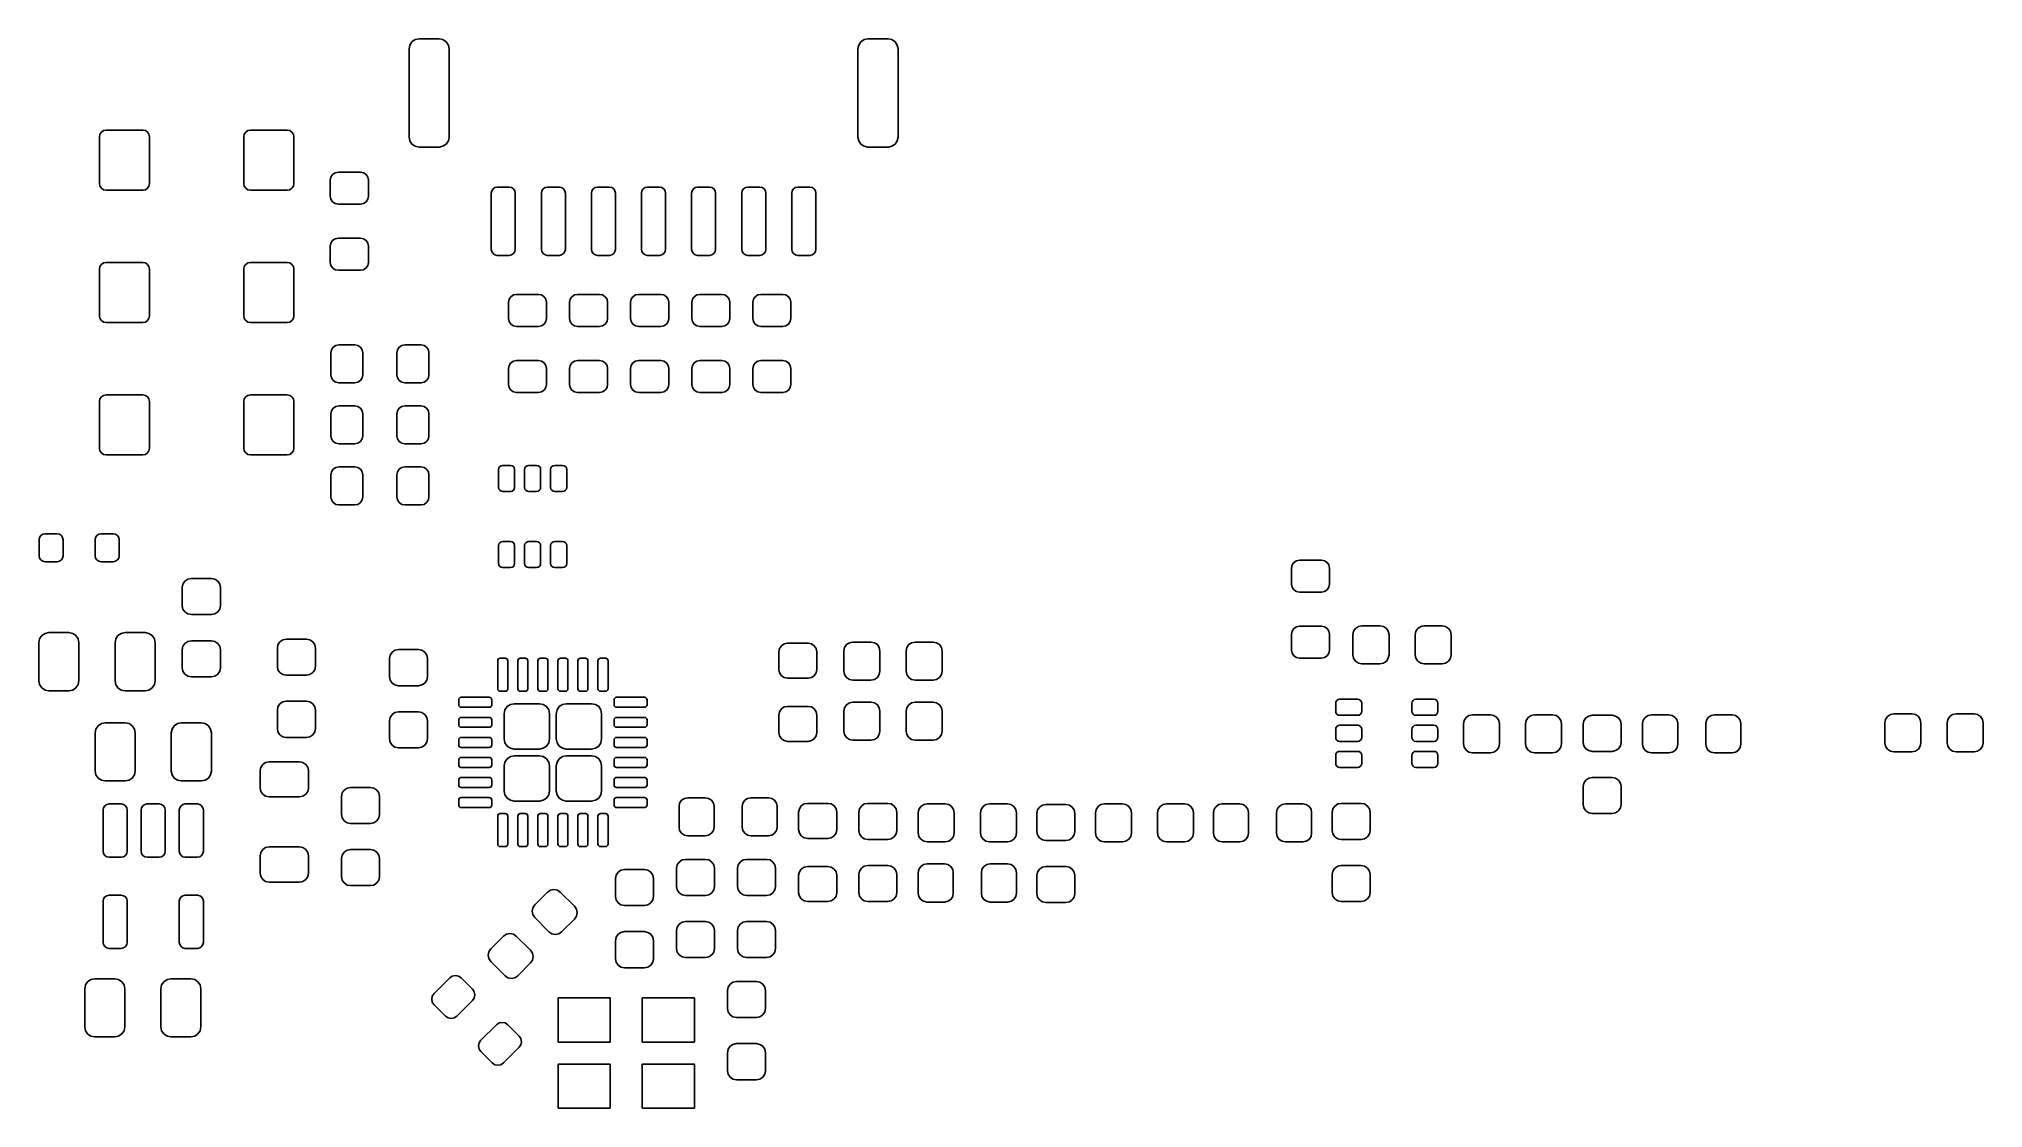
# Model space of a CAD drawing. Extents: x 5.4 to 7.3, y -4.98 to -3.93.
import ezdxf

# ---------------------------------------------------------------- set-up
doc = ezdxf.new("R2010")
doc.units = 0
doc.header["$MEASUREMENT"] = 0
doc.layers.add('BLACK', color=7, linetype='CONTINUOUS')

msp = doc.modelspace()

# ---------------------------------------------------------------- linework, layer by layer
at = {"layer": 'BLACK', "linetype": 'CONTINUOUS'}
for p, q in [((5.7594, -3.9369), (5.7615, -3.9337)), ((5.7615, -3.9337), (5.7647, -3.9316)), ((5.7647, -3.9316), (5.7685, -3.9309)), ((5.7685, -3.9309), (5.7882, -3.9309)), ((5.7882, -3.9309), (5.7919, -3.9316)), ((5.7919, -3.9316), (5.7951, -3.9337)), ((5.7951, -3.9337), (5.7973, -3.9369)), ((6.2003, -3.9369), (6.2025, -3.9337)), ((6.2025, -3.9337), (6.2057, -3.9316)), ((6.2057, -3.9316), (6.2094, -3.9309)), ((6.2094, -3.9309), (6.2291, -3.9309)), ((6.2291, -3.9309), (6.2329, -3.9316)), ((6.2329, -3.9316), (6.2361, -3.9337)), ((6.2361, -3.9337), (6.2382, -3.9369)), ((5.7586, -3.9407), (5.7594, -3.9369)), ((5.7586, -4.0273), (5.7586, -3.9407)), ((5.7973, -3.9369), (5.798, -3.9407)), ((5.798, -3.9407), (5.798, -4.0273)), ((6.1996, -3.9407), (6.2003, -3.9369)), ((6.1996, -4.0273), (6.1996, -3.9407)), ((6.2382, -3.9369), (6.2389, -3.9407)), ((6.2389, -3.9407), (6.2389, -4.0273)), ((5.4545, -4.027), (5.455, -4.0245)), ((5.4545, -4.073), (5.4545, -4.027)), ((5.455, -4.0245), (5.4564, -4.0224)), ((5.4564, -4.0224), (5.4586, -4.021)), ((5.4586, -4.021), (5.4611, -4.0205)), ((5.4611, -4.0205), (5.4972, -4.0205)), ((5.4972, -4.0205), (5.4997, -4.021)), ((5.4997, -4.021), (5.5018, -4.0224)), ((5.5018, -4.0224), (5.5032, -4.0245)), ((5.5032, -4.0245), (5.5037, -4.027)), ((5.5037, -4.027), (5.5037, -4.073)), ((5.5963, -4.027), (5.5968, -4.0245)), ((5.5963, -4.073), (5.5963, -4.027)), ((5.5968, -4.0245), (5.5982, -4.0224)), ((5.5982, -4.0224), (5.6003, -4.021)), ((5.6003, -4.021), (5.6028, -4.0205)), ((5.6028, -4.0205), (5.6389, -4.0205)), ((5.6389, -4.0205), (5.6414, -4.021)), ((5.6414, -4.021), (5.6436, -4.0224)), ((5.6436, -4.0224), (5.645, -4.0245)), ((5.645, -4.0245), (5.6455, -4.027)), ((5.6455, -4.027), (5.6455, -4.073)), ((5.7594, -4.0311), (5.7586, -4.0273)), ((5.798, -4.0273), (5.7973, -4.0311)), ((6.2003, -4.0311), (6.1996, -4.0273)), ((6.2389, -4.0273), (6.2382, -4.0311)), ((5.7615, -4.0343), (5.7594, -4.0311)), ((5.7647, -4.0364), (5.7615, -4.0343)), ((5.7685, -4.0372), (5.7647, -4.0364)), ((5.7882, -4.0372), (5.7685, -4.0372)), ((5.7919, -4.0364), (5.7882, -4.0372)), ((5.7951, -4.0343), (5.7919, -4.0364)), ((5.7973, -4.0311), (5.7951, -4.0343)), ((6.2025, -4.0343), (6.2003, -4.0311)), ((6.2057, -4.0364), (6.2025, -4.0343)), ((6.2094, -4.0372), (6.2057, -4.0364)), ((6.2291, -4.0372), (6.2094, -4.0372)), ((6.2329, -4.0364), (6.2291, -4.0372)), ((6.2361, -4.0343), (6.2329, -4.0364)), ((6.2382, -4.0311), (6.2361, -4.0343)), ((5.6813, -4.0696), (5.6819, -4.0666)), ((5.6819, -4.0666), (5.6836, -4.0641)), ((5.6836, -4.0641), (5.6862, -4.0624)), ((5.6862, -4.0624), (5.6892, -4.0618)), ((5.6892, -4.0618), (5.7108, -4.0618)), ((5.7108, -4.0618), (5.7138, -4.0624)), ((5.7138, -4.0624), (5.7164, -4.0641)), ((5.7164, -4.0641), (5.7181, -4.0666)), ((5.7181, -4.0666), (5.7187, -4.0696)), ((5.455, -4.0755), (5.4545, -4.073)), ((5.4564, -4.0776), (5.455, -4.0755)), ((5.4586, -4.079), (5.4564, -4.0776)), ((5.4611, -4.0795), (5.4586, -4.079)), ((5.4972, -4.0795), (5.4611, -4.0795)), ((5.4997, -4.079), (5.4972, -4.0795)), ((5.5018, -4.0776), (5.4997, -4.079)), ((5.5032, -4.0755), (5.5018, -4.0776)), ((5.5037, -4.073), (5.5032, -4.0755)), ((5.5968, -4.0755), (5.5963, -4.073)), ((5.5982, -4.0776), (5.5968, -4.0755)), ((5.6003, -4.079), (5.5982, -4.0776)), ((5.6028, -4.0795), (5.6003, -4.079)), ((5.6389, -4.0795), (5.6028, -4.0795)), ((5.6414, -4.079), (5.6389, -4.0795)), ((5.6436, -4.0776), (5.6414, -4.079)), ((5.645, -4.0755), (5.6436, -4.0776)), ((5.6455, -4.073), (5.645, -4.0755)), ((5.6813, -4.0854), (5.6813, -4.0696)), ((5.6819, -4.0884), (5.6813, -4.0854)), ((5.7187, -4.0854), (5.7181, -4.0884)), ((5.7187, -4.0696), (5.7187, -4.0854)), ((5.8393, -4.0824), (5.8398, -4.0802)), ((5.8393, -4.1376), (5.8393, -4.0824)), ((5.8398, -4.0802), (5.8411, -4.0783)), ((5.8411, -4.0783), (5.843, -4.077)), ((5.843, -4.077), (5.8452, -4.0765)), ((5.8452, -4.0765), (5.8571, -4.0765)), ((5.8571, -4.0765), (5.8593, -4.077)), ((5.8593, -4.077), (5.8612, -4.0783)), ((5.8612, -4.0783), (5.8625, -4.0802)), ((5.8625, -4.0802), (5.863, -4.0824)), ((5.863, -4.0824), (5.863, -4.1376)), ((5.8886, -4.0824), (5.889, -4.0802)), ((5.8886, -4.1376), (5.8886, -4.0824)), ((5.889, -4.0802), (5.8903, -4.0783)), ((5.8903, -4.0783), (5.8922, -4.077)), ((5.8922, -4.077), (5.8945, -4.0765)), ((5.8945, -4.0765), (5.9063, -4.0765)), ((5.9063, -4.0765), (5.9085, -4.077)), ((5.9085, -4.077), (5.9104, -4.0783)), ((5.9104, -4.0783), (5.9117, -4.0802)), ((5.9117, -4.0802), (5.9122, -4.0824)), ((5.9122, -4.0824), (5.9122, -4.1376)), ((5.9378, -4.0824), (5.9382, -4.0802)), ((5.9378, -4.1376), (5.9378, -4.0824)), ((5.9382, -4.0802), (5.9395, -4.0783)), ((5.9395, -4.0783), (5.9414, -4.077)), ((5.9414, -4.077), (5.9437, -4.0765)), ((5.9437, -4.0765), (5.9555, -4.0765)), ((5.9555, -4.0765), (5.9577, -4.077)), ((5.9577, -4.077), (5.9597, -4.0783)), ((5.9597, -4.0783), (5.9609, -4.0802)), ((5.9609, -4.0802), (5.9614, -4.0824)), ((5.9614, -4.0824), (5.9614, -4.1376)), ((5.987, -4.0824), (5.9874, -4.0802)), ((5.987, -4.1376), (5.987, -4.0824)), ((5.9874, -4.0802), (5.9887, -4.0783)), ((5.9887, -4.0783), (5.9906, -4.077)), ((5.9906, -4.077), (5.9929, -4.0765)), ((5.9929, -4.0765), (6.0047, -4.0765)), ((6.0047, -4.0765), (6.007, -4.077)), ((6.007, -4.077), (6.0089, -4.0783)), ((6.0089, -4.0783), (6.0101, -4.0802)), ((6.0101, -4.0802), (6.0106, -4.0824)), ((6.0106, -4.0824), (6.0106, -4.1376)), ((6.0362, -4.0824), (6.0366, -4.0802)), ((6.0362, -4.1376), (6.0362, -4.0824)), ((6.0366, -4.0802), (6.0379, -4.0783)), ((6.0379, -4.0783), (6.0398, -4.077)), ((6.0398, -4.077), (6.0421, -4.0765)), ((6.0421, -4.0765), (6.0539, -4.0765)), ((6.0539, -4.0765), (6.0562, -4.077)), ((6.0562, -4.077), (6.0581, -4.0783)), ((6.0581, -4.0783), (6.0594, -4.0802)), ((6.0594, -4.0802), (6.0598, -4.0824)), ((6.0598, -4.0824), (6.0598, -4.1376)), ((6.0854, -4.0824), (6.0859, -4.0802)), ((6.0854, -4.1376), (6.0854, -4.0824)), ((6.0859, -4.0802), (6.0871, -4.0783)), ((6.0871, -4.0783), (6.089, -4.077)), ((6.089, -4.077), (6.0913, -4.0765)), ((6.0913, -4.0765), (6.1031, -4.0765)), ((6.1031, -4.0765), (6.1054, -4.077)), ((6.1054, -4.077), (6.1073, -4.0783)), ((6.1073, -4.0783), (6.1086, -4.0802)), ((6.1086, -4.0802), (6.109, -4.0824)), ((6.109, -4.0824), (6.109, -4.1376)), ((6.1346, -4.0824), (6.1351, -4.0802)), ((6.1346, -4.1376), (6.1346, -4.0824)), ((6.1351, -4.0802), (6.1363, -4.0783)), ((6.1363, -4.0783), (6.1383, -4.077)), ((6.1383, -4.077), (6.1405, -4.0765)), ((6.1405, -4.0765), (6.1523, -4.0765)), ((6.1523, -4.0765), (6.1546, -4.077)), ((6.1546, -4.077), (6.1565, -4.0783)), ((6.1565, -4.0783), (6.1578, -4.0802)), ((6.1578, -4.0802), (6.1582, -4.0824)), ((6.1582, -4.0824), (6.1582, -4.1376)), ((5.6836, -4.091), (5.6819, -4.0884)), ((5.6862, -4.0927), (5.6836, -4.091)), ((5.6892, -4.0933), (5.6862, -4.0927)), ((5.7108, -4.0933), (5.6892, -4.0933)), ((5.7138, -4.0927), (5.7108, -4.0933)), ((5.7164, -4.091), (5.7138, -4.0927)), ((5.7181, -4.0884), (5.7164, -4.091)), ((5.6813, -4.1346), (5.6819, -4.1316)), ((5.6813, -4.1504), (5.6813, -4.1346)), ((5.6819, -4.1316), (5.6836, -4.129)), ((5.6836, -4.129), (5.6862, -4.1273)), ((5.6862, -4.1273), (5.6892, -4.1267)), ((5.6892, -4.1267), (5.7108, -4.1267)), ((5.7108, -4.1267), (5.7138, -4.1273)), ((5.7138, -4.1273), (5.7164, -4.129)), ((5.7164, -4.129), (5.7181, -4.1316)), ((5.7181, -4.1316), (5.7187, -4.1346)), ((5.7187, -4.1346), (5.7187, -4.1504)), ((5.8398, -4.1398), (5.8393, -4.1376)), ((5.8411, -4.1417), (5.8398, -4.1398)), ((5.843, -4.143), (5.8411, -4.1417)), ((5.8452, -4.1435), (5.843, -4.143)), ((5.8571, -4.1435), (5.8452, -4.1435)), ((5.8593, -4.143), (5.8571, -4.1435)), ((5.8612, -4.1417), (5.8593, -4.143)), ((5.8625, -4.1398), (5.8612, -4.1417)), ((5.863, -4.1376), (5.8625, -4.1398)), ((5.889, -4.1398), (5.8886, -4.1376)), ((5.8903, -4.1417), (5.889, -4.1398)), ((5.8922, -4.143), (5.8903, -4.1417)), ((5.8945, -4.1435), (5.8922, -4.143)), ((5.9063, -4.1435), (5.8945, -4.1435)), ((5.9085, -4.143), (5.9063, -4.1435)), ((5.9104, -4.1417), (5.9085, -4.143)), ((5.9117, -4.1398), (5.9104, -4.1417)), ((5.9122, -4.1376), (5.9117, -4.1398)), ((5.9382, -4.1398), (5.9378, -4.1376)), ((5.9395, -4.1417), (5.9382, -4.1398)), ((5.9414, -4.143), (5.9395, -4.1417)), ((5.9437, -4.1435), (5.9414, -4.143)), ((5.9555, -4.1435), (5.9437, -4.1435)), ((5.9577, -4.143), (5.9555, -4.1435)), ((5.9597, -4.1417), (5.9577, -4.143)), ((5.9609, -4.1398), (5.9597, -4.1417)), ((5.9614, -4.1376), (5.9609, -4.1398)), ((5.9874, -4.1398), (5.987, -4.1376)), ((5.9887, -4.1417), (5.9874, -4.1398)), ((5.9906, -4.143), (5.9887, -4.1417)), ((5.9929, -4.1435), (5.9906, -4.143)), ((6.0047, -4.1435), (5.9929, -4.1435)), ((6.007, -4.143), (6.0047, -4.1435)), ((6.0089, -4.1417), (6.007, -4.143)), ((6.0101, -4.1398), (6.0089, -4.1417)), ((6.0106, -4.1376), (6.0101, -4.1398)), ((6.0366, -4.1398), (6.0362, -4.1376)), ((6.0379, -4.1417), (6.0366, -4.1398)), ((6.0398, -4.143), (6.0379, -4.1417)), ((6.0421, -4.1435), (6.0398, -4.143)), ((6.0539, -4.1435), (6.0421, -4.1435)), ((6.0562, -4.143), (6.0539, -4.1435)), ((6.0581, -4.1417), (6.0562, -4.143)), ((6.0594, -4.1398), (6.0581, -4.1417)), ((6.0598, -4.1376), (6.0594, -4.1398)), ((6.0859, -4.1398), (6.0854, -4.1376)), ((6.0871, -4.1417), (6.0859, -4.1398)), ((6.089, -4.143), (6.0871, -4.1417)), ((6.0913, -4.1435), (6.089, -4.143)), ((6.1031, -4.1435), (6.0913, -4.1435)), ((6.1054, -4.143), (6.1031, -4.1435)), ((6.1073, -4.1417), (6.1054, -4.143)), ((6.1086, -4.1398), (6.1073, -4.1417)), ((6.109, -4.1376), (6.1086, -4.1398)), ((6.1351, -4.1398), (6.1346, -4.1376)), ((6.1363, -4.1417), (6.1351, -4.1398)), ((6.1383, -4.143), (6.1363, -4.1417)), ((6.1405, -4.1435), (6.1383, -4.143)), ((6.1523, -4.1435), (6.1405, -4.1435)), ((6.1546, -4.143), (6.1523, -4.1435)), ((6.1565, -4.1417), (6.1546, -4.143)), ((6.1578, -4.1398), (6.1565, -4.1417)), ((6.1582, -4.1376), (6.1578, -4.1398)), ((5.4545, -4.157), (5.455, -4.1545)), ((5.4545, -4.203), (5.4545, -4.157)), ((5.455, -4.1545), (5.4564, -4.1524)), ((5.4564, -4.1524), (5.4586, -4.151)), ((5.4586, -4.151), (5.4611, -4.1505)), ((5.4611, -4.1505), (5.4972, -4.1505)), ((5.4972, -4.1505), (5.4997, -4.151)), ((5.4997, -4.151), (5.5018, -4.1524)), ((5.5018, -4.1524), (5.5032, -4.1545)), ((5.5032, -4.1545), (5.5037, -4.157)), ((5.5037, -4.157), (5.5037, -4.203)), ((5.5963, -4.157), (5.5968, -4.1545)), ((5.5963, -4.203), (5.5963, -4.157)), ((5.5968, -4.1545), (5.5982, -4.1524)), ((5.5982, -4.1524), (5.6003, -4.151)), ((5.6003, -4.151), (5.6028, -4.1505)), ((5.6028, -4.1505), (5.6389, -4.1505)), ((5.6389, -4.1505), (5.6414, -4.151)), ((5.6414, -4.151), (5.6436, -4.1524)), ((5.6436, -4.1524), (5.645, -4.1545)), ((5.645, -4.1545), (5.6455, -4.157)), ((5.6455, -4.157), (5.6455, -4.203)), ((5.6819, -4.1534), (5.6813, -4.1504)), ((5.6836, -4.1559), (5.6819, -4.1534)), ((5.6862, -4.1576), (5.6836, -4.1559)), ((5.6892, -4.1582), (5.6862, -4.1576)), ((5.7108, -4.1582), (5.6892, -4.1582)), ((5.7138, -4.1576), (5.7108, -4.1582)), ((5.7164, -4.1559), (5.7138, -4.1576)), ((5.7181, -4.1534), (5.7164, -4.1559)), ((5.7187, -4.1504), (5.7181, -4.1534)), ((5.8612, -4.1824), (5.8642, -4.1818)), ((5.8642, -4.1818), (5.8858, -4.1818)), ((5.8858, -4.1818), (5.8888, -4.1824)), ((5.9212, -4.1824), (5.9242, -4.1818)), ((5.9242, -4.1818), (5.9458, -4.1818)), ((5.9458, -4.1818), (5.9488, -4.1824)), ((5.9812, -4.1824), (5.9842, -4.1818)), ((5.9842, -4.1818), (6.0058, -4.1818)), ((6.0058, -4.1818), (6.0088, -4.1824)), ((6.0412, -4.1824), (6.0442, -4.1818)), ((6.0442, -4.1818), (6.0658, -4.1818)), ((6.0658, -4.1818), (6.0688, -4.1824)), ((6.1012, -4.1824), (6.1042, -4.1818)), ((6.1042, -4.1818), (6.1258, -4.1818)), ((6.1258, -4.1818), (6.1288, -4.1824)), ((5.8563, -4.1896), (5.8569, -4.1866)), ((5.8563, -4.2054), (5.8563, -4.1896)), ((5.8569, -4.1866), (5.8586, -4.1841)), ((5.8586, -4.1841), (5.8612, -4.1824)), ((5.8888, -4.1824), (5.8914, -4.1841)), ((5.8914, -4.1841), (5.8931, -4.1866)), ((5.8931, -4.1866), (5.8937, -4.1896)), ((5.8937, -4.1896), (5.8937, -4.2054)), ((5.9163, -4.1896), (5.9169, -4.1866)), ((5.9163, -4.2054), (5.9163, -4.1896)), ((5.9169, -4.1866), (5.9186, -4.1841)), ((5.9186, -4.1841), (5.9212, -4.1824)), ((5.9488, -4.1824), (5.9514, -4.1841)), ((5.9514, -4.1841), (5.9531, -4.1866)), ((5.9531, -4.1866), (5.9537, -4.1896)), ((5.9537, -4.1896), (5.9537, -4.2054)), ((5.9763, -4.1896), (5.9769, -4.1866)), ((5.9763, -4.2054), (5.9763, -4.1896)), ((5.9769, -4.1866), (5.9786, -4.1841)), ((5.9786, -4.1841), (5.9812, -4.1824)), ((6.0088, -4.1824), (6.0114, -4.1841)), ((6.0114, -4.1841), (6.0131, -4.1866)), ((6.0131, -4.1866), (6.0137, -4.1896)), ((6.0137, -4.1896), (6.0137, -4.2054)), ((6.0363, -4.1896), (6.0369, -4.1866)), ((6.0363, -4.2054), (6.0363, -4.1896)), ((6.0369, -4.1866), (6.0386, -4.1841)), ((6.0386, -4.1841), (6.0412, -4.1824)), ((6.0688, -4.1824), (6.0714, -4.1841)), ((6.0714, -4.1841), (6.0731, -4.1866)), ((6.0731, -4.1866), (6.0737, -4.1896)), ((6.0737, -4.1896), (6.0737, -4.2054)), ((6.0963, -4.1896), (6.0969, -4.1866)), ((6.0963, -4.2054), (6.0963, -4.1896)), ((6.0969, -4.1866), (6.0986, -4.1841)), ((6.0986, -4.1841), (6.1012, -4.1824)), ((6.1288, -4.1824), (6.1314, -4.1841)), ((6.1314, -4.1841), (6.1331, -4.1866)), ((6.1331, -4.1866), (6.1337, -4.1896)), ((6.1337, -4.1896), (6.1337, -4.2054)), ((5.455, -4.2055), (5.4545, -4.203)), ((5.4564, -4.2076), (5.455, -4.2055)), ((5.4586, -4.209), (5.4564, -4.2076)), ((5.4611, -4.2095), (5.4586, -4.209)), ((5.4972, -4.2095), (5.4611, -4.2095)), ((5.4997, -4.209), (5.4972, -4.2095)), ((5.5018, -4.2076), (5.4997, -4.209)), ((5.5032, -4.2055), (5.5018, -4.2076)), ((5.5037, -4.203), (5.5032, -4.2055)), ((5.5968, -4.2055), (5.5963, -4.203)), ((5.5982, -4.2076), (5.5968, -4.2055)), ((5.6003, -4.209), (5.5982, -4.2076)), ((5.6028, -4.2095), (5.6003, -4.209)), ((5.6389, -4.2095), (5.6028, -4.2095)), ((5.6414, -4.209), (5.6389, -4.2095)), ((5.6436, -4.2076), (5.6414, -4.209)), ((5.645, -4.2055), (5.6436, -4.2076)), ((5.6455, -4.203), (5.645, -4.2055)), ((5.8569, -4.2084), (5.8563, -4.2054)), ((5.8586, -4.211), (5.8569, -4.2084)), ((5.8612, -4.2127), (5.8586, -4.211)), ((5.8642, -4.2133), (5.8612, -4.2127)), ((5.8858, -4.2133), (5.8642, -4.2133)), ((5.8888, -4.2127), (5.8858, -4.2133)), ((5.8914, -4.211), (5.8888, -4.2127)), ((5.8931, -4.2084), (5.8914, -4.211)), ((5.8937, -4.2054), (5.8931, -4.2084)), ((5.9169, -4.2084), (5.9163, -4.2054)), ((5.9186, -4.211), (5.9169, -4.2084)), ((5.9212, -4.2127), (5.9186, -4.211)), ((5.9242, -4.2133), (5.9212, -4.2127)), ((5.9458, -4.2133), (5.9242, -4.2133)), ((5.9488, -4.2127), (5.9458, -4.2133)), ((5.9514, -4.211), (5.9488, -4.2127)), ((5.9531, -4.2084), (5.9514, -4.211)), ((5.9537, -4.2054), (5.9531, -4.2084)), ((5.9769, -4.2084), (5.9763, -4.2054)), ((5.9786, -4.211), (5.9769, -4.2084)), ((5.9812, -4.2127), (5.9786, -4.211)), ((5.9842, -4.2133), (5.9812, -4.2127)), ((6.0058, -4.2133), (5.9842, -4.2133)), ((6.0088, -4.2127), (6.0058, -4.2133)), ((6.0114, -4.211), (6.0088, -4.2127)), ((6.0131, -4.2084), (6.0114, -4.211)), ((6.0137, -4.2054), (6.0131, -4.2084)), ((6.0369, -4.2084), (6.0363, -4.2054)), ((6.0386, -4.211), (6.0369, -4.2084)), ((6.0412, -4.2127), (6.0386, -4.211)), ((6.0442, -4.2133), (6.0412, -4.2127)), ((6.0658, -4.2133), (6.0442, -4.2133)), ((6.0688, -4.2127), (6.0658, -4.2133)), ((6.0714, -4.211), (6.0688, -4.2127)), ((6.0731, -4.2084), (6.0714, -4.211)), ((6.0737, -4.2054), (6.0731, -4.2084)), ((6.0969, -4.2084), (6.0963, -4.2054)), ((6.0986, -4.211), (6.0969, -4.2084)), ((6.1012, -4.2127), (6.0986, -4.211)), ((6.1042, -4.2133), (6.1012, -4.2127)), ((6.1258, -4.2133), (6.1042, -4.2133)), ((6.1288, -4.2127), (6.1258, -4.2133)), ((6.1314, -4.211), (6.1288, -4.2127)), ((6.1331, -4.2084), (6.1314, -4.211)), ((6.1337, -4.2054), (6.1331, -4.2084)), ((5.6818, -4.2392), (5.6824, -4.2362)), ((5.6818, -4.2608), (5.6818, -4.2392)), ((5.6824, -4.2362), (5.6841, -4.2336)), ((5.6841, -4.2336), (5.6866, -4.2319)), ((5.6866, -4.2319), (5.6896, -4.2313)), ((5.6896, -4.2313), (5.7054, -4.2313)), ((5.7054, -4.2313), (5.7084, -4.2319)), ((5.7084, -4.2319), (5.711, -4.2336)), ((5.711, -4.2336), (5.7127, -4.2362)), ((5.7127, -4.2362), (5.7133, -4.2392)), ((5.7133, -4.2392), (5.7133, -4.2608)), ((5.7467, -4.2392), (5.7473, -4.2362)), ((5.7467, -4.2608), (5.7467, -4.2392)), ((5.7473, -4.2362), (5.749, -4.2336)), ((5.749, -4.2336), (5.7516, -4.2319)), ((5.7516, -4.2319), (5.7546, -4.2313)), ((5.7546, -4.2313), (5.7704, -4.2313)), ((5.7704, -4.2313), (5.7734, -4.2319)), ((5.7734, -4.2319), (5.7759, -4.2336)), ((5.7759, -4.2336), (5.7776, -4.2362)), ((5.7776, -4.2362), (5.7782, -4.2392)), ((5.7782, -4.2392), (5.7782, -4.2608)), ((5.8563, -4.2546), (5.8569, -4.2516)), ((5.8563, -4.2704), (5.8563, -4.2546)), ((5.8569, -4.2516), (5.8586, -4.249)), ((5.8586, -4.249), (5.8612, -4.2473)), ((5.8612, -4.2473), (5.8642, -4.2467)), ((5.8642, -4.2467), (5.8858, -4.2467)), ((5.8858, -4.2467), (5.8888, -4.2473)), ((5.8888, -4.2473), (5.8914, -4.249)), ((5.8914, -4.249), (5.8931, -4.2516)), ((5.8931, -4.2516), (5.8937, -4.2546)), ((5.8937, -4.2546), (5.8937, -4.2704)), ((5.9163, -4.2546), (5.9169, -4.2516)), ((5.9163, -4.2704), (5.9163, -4.2546)), ((5.9169, -4.2516), (5.9186, -4.249)), ((5.9186, -4.249), (5.9212, -4.2473)), ((5.9212, -4.2473), (5.9242, -4.2467)), ((5.9242, -4.2467), (5.9458, -4.2467)), ((5.9458, -4.2467), (5.9488, -4.2473)), ((5.9488, -4.2473), (5.9514, -4.249)), ((5.9514, -4.249), (5.9531, -4.2516)), ((5.9531, -4.2516), (5.9537, -4.2546)), ((5.9537, -4.2546), (5.9537, -4.2704)), ((5.9763, -4.2546), (5.9769, -4.2516)), ((5.9763, -4.2704), (5.9763, -4.2546)), ((5.9769, -4.2516), (5.9786, -4.249)), ((5.9786, -4.249), (5.9812, -4.2473)), ((5.9812, -4.2473), (5.9842, -4.2467)), ((5.9842, -4.2467), (6.0058, -4.2467)), ((6.0058, -4.2467), (6.0088, -4.2473)), ((6.0088, -4.2473), (6.0114, -4.249)), ((6.0114, -4.249), (6.0131, -4.2516)), ((6.0131, -4.2516), (6.0137, -4.2546)), ((6.0137, -4.2546), (6.0137, -4.2704)), ((6.0363, -4.2546), (6.0369, -4.2516)), ((6.0363, -4.2704), (6.0363, -4.2546)), ((6.0369, -4.2516), (6.0386, -4.249)), ((6.0386, -4.249), (6.0412, -4.2473)), ((6.0412, -4.2473), (6.0442, -4.2467)), ((6.0442, -4.2467), (6.0658, -4.2467)), ((6.0658, -4.2467), (6.0688, -4.2473)), ((6.0688, -4.2473), (6.0714, -4.249)), ((6.0714, -4.249), (6.0731, -4.2516)), ((6.0731, -4.2516), (6.0737, -4.2546)), ((6.0737, -4.2546), (6.0737, -4.2704)), ((6.0963, -4.2546), (6.0969, -4.2516)), ((6.0963, -4.2704), (6.0963, -4.2546)), ((6.0969, -4.2516), (6.0986, -4.249)), ((6.0986, -4.249), (6.1012, -4.2473)), ((6.1012, -4.2473), (6.1042, -4.2467)), ((6.1042, -4.2467), (6.1258, -4.2467)), ((6.1258, -4.2467), (6.1288, -4.2473)), ((6.1288, -4.2473), (6.1314, -4.249)), ((6.1314, -4.249), (6.1331, -4.2516)), ((6.1331, -4.2516), (6.1337, -4.2546)), ((6.1337, -4.2546), (6.1337, -4.2704)), ((5.6824, -4.2638), (5.6818, -4.2608)), ((5.6841, -4.2664), (5.6824, -4.2638)), ((5.6866, -4.2681), (5.6841, -4.2664)), ((5.6896, -4.2687), (5.6866, -4.2681)), ((5.7054, -4.2687), (5.6896, -4.2687)), ((5.7084, -4.2681), (5.7054, -4.2687)), ((5.711, -4.2664), (5.7084, -4.2681)), ((5.7127, -4.2638), (5.711, -4.2664)), ((5.7133, -4.2608), (5.7127, -4.2638)), ((5.7473, -4.2638), (5.7467, -4.2608)), ((5.749, -4.2664), (5.7473, -4.2638)), ((5.7516, -4.2681), (5.749, -4.2664)), ((5.7546, -4.2687), (5.7516, -4.2681)), ((5.7704, -4.2687), (5.7546, -4.2687)), ((5.7734, -4.2681), (5.7704, -4.2687)), ((5.7759, -4.2664), (5.7734, -4.2681)), ((5.7776, -4.2638), (5.7759, -4.2664)), ((5.7782, -4.2608), (5.7776, -4.2638)), ((5.8569, -4.2734), (5.8563, -4.2704)), ((5.8586, -4.2759), (5.8569, -4.2734)), ((5.8612, -4.2776), (5.8586, -4.2759)), ((5.8642, -4.2782), (5.8612, -4.2776)), ((5.8888, -4.2776), (5.8858, -4.2782)), ((5.8914, -4.2759), (5.8888, -4.2776)), ((5.8931, -4.2734), (5.8914, -4.2759)), ((5.8937, -4.2704), (5.8931, -4.2734)), ((5.9169, -4.2734), (5.9163, -4.2704)), ((5.9186, -4.2759), (5.9169, -4.2734)), ((5.9212, -4.2776), (5.9186, -4.2759)), ((5.9242, -4.2782), (5.9212, -4.2776)), ((5.9488, -4.2776), (5.9458, -4.2782)), ((5.9514, -4.2759), (5.9488, -4.2776)), ((5.9531, -4.2734), (5.9514, -4.2759)), ((5.9537, -4.2704), (5.9531, -4.2734)), ((5.9769, -4.2734), (5.9763, -4.2704)), ((5.9786, -4.2759), (5.9769, -4.2734)), ((5.9812, -4.2776), (5.9786, -4.2759)), ((5.9842, -4.2782), (5.9812, -4.2776)), ((6.0088, -4.2776), (6.0058, -4.2782)), ((6.0114, -4.2759), (6.0088, -4.2776)), ((6.0131, -4.2734), (6.0114, -4.2759)), ((6.0137, -4.2704), (6.0131, -4.2734)), ((6.0369, -4.2734), (6.0363, -4.2704)), ((6.0386, -4.2759), (6.0369, -4.2734)), ((6.0412, -4.2776), (6.0386, -4.2759)), ((6.0442, -4.2782), (6.0412, -4.2776)), ((6.0688, -4.2776), (6.0658, -4.2782)), ((6.0714, -4.2759), (6.0688, -4.2776)), ((6.0731, -4.2734), (6.0714, -4.2759)), ((6.0737, -4.2704), (6.0731, -4.2734)), ((6.0969, -4.2734), (6.0963, -4.2704)), ((6.0986, -4.2759), (6.0969, -4.2734)), ((6.1012, -4.2776), (6.0986, -4.2759)), ((6.1042, -4.2782), (6.1012, -4.2776)), ((6.1288, -4.2776), (6.1258, -4.2782)), ((6.1314, -4.2759), (6.1288, -4.2776)), ((6.1331, -4.2734), (6.1314, -4.2759)), ((6.1337, -4.2704), (6.1331, -4.2734)), ((5.4545, -4.287), (5.455, -4.2845)), ((5.4545, -4.333), (5.4545, -4.287)), ((5.455, -4.2845), (5.4564, -4.2824)), ((5.4564, -4.2824), (5.4586, -4.281)), ((5.4586, -4.281), (5.4611, -4.2805)), ((5.4611, -4.2805), (5.4972, -4.2805)), ((5.4972, -4.2805), (5.4997, -4.281)), ((5.4997, -4.281), (5.5018, -4.2824)), ((5.5018, -4.2824), (5.5032, -4.2845)), ((5.5032, -4.2845), (5.5037, -4.287)), ((5.5037, -4.287), (5.5037, -4.333)), ((5.5963, -4.287), (5.5968, -4.2845)), ((5.5963, -4.333), (5.5963, -4.287)), ((5.5968, -4.2845), (5.5982, -4.2824)), ((5.5982, -4.2824), (5.6003, -4.281)), ((5.6003, -4.281), (5.6028, -4.2805)), ((5.6028, -4.2805), (5.6389, -4.2805)), ((5.6389, -4.2805), (5.6414, -4.281)), ((5.6414, -4.281), (5.6436, -4.2824)), ((5.6436, -4.2824), (5.645, -4.2845)), ((5.645, -4.2845), (5.6455, -4.287)), ((5.6455, -4.287), (5.6455, -4.333)), ((5.6818, -4.2992), (5.6824, -4.2962)), ((5.6824, -4.2962), (5.6841, -4.2936)), ((5.6841, -4.2936), (5.6866, -4.2919)), ((5.6866, -4.2919), (5.6896, -4.2913)), ((5.6896, -4.2913), (5.7054, -4.2913)), ((5.7054, -4.2913), (5.7084, -4.2919)), ((5.7084, -4.2919), (5.711, -4.2936)), ((5.711, -4.2936), (5.7127, -4.2962)), ((5.7127, -4.2962), (5.7133, -4.2992)), ((5.7467, -4.2992), (5.7473, -4.2962)), ((5.7473, -4.2962), (5.749, -4.2936)), ((5.749, -4.2936), (5.7516, -4.2919)), ((5.7516, -4.2919), (5.7546, -4.2913)), ((5.7546, -4.2913), (5.7704, -4.2913)), ((5.7704, -4.2913), (5.7734, -4.2919)), ((5.7734, -4.2919), (5.7759, -4.2936)), ((5.7759, -4.2936), (5.7776, -4.2962)), ((5.7776, -4.2962), (5.7782, -4.2992)), ((5.8858, -4.2782), (5.8642, -4.2782)), ((5.9458, -4.2782), (5.9242, -4.2782)), ((6.0058, -4.2782), (5.9842, -4.2782)), ((6.0658, -4.2782), (6.0442, -4.2782)), ((6.1258, -4.2782), (6.1042, -4.2782)), ((5.6818, -4.3208), (5.6818, -4.2992)), ((5.7133, -4.2992), (5.7133, -4.3208)), ((5.7467, -4.3208), (5.7467, -4.2992)), ((5.7782, -4.2992), (5.7782, -4.3208)), ((5.455, -4.3355), (5.4545, -4.333)), ((5.5037, -4.333), (5.5032, -4.3355)), ((5.5968, -4.3355), (5.5963, -4.333)), ((5.6455, -4.333), (5.645, -4.3355)), ((5.6824, -4.3238), (5.6818, -4.3208)), ((5.6841, -4.3264), (5.6824, -4.3238)), ((5.6866, -4.3281), (5.6841, -4.3264)), ((5.6896, -4.3287), (5.6866, -4.3281)), ((5.7054, -4.3287), (5.6896, -4.3287)), ((5.7084, -4.3281), (5.7054, -4.3287)), ((5.711, -4.3264), (5.7084, -4.3281)), ((5.7127, -4.3238), (5.711, -4.3264)), ((5.7133, -4.3208), (5.7127, -4.3238)), ((5.7473, -4.3238), (5.7467, -4.3208)), ((5.749, -4.3264), (5.7473, -4.3238)), ((5.7516, -4.3281), (5.749, -4.3264)), ((5.7546, -4.3287), (5.7516, -4.3281)), ((5.7704, -4.3287), (5.7546, -4.3287)), ((5.7734, -4.3281), (5.7704, -4.3287)), ((5.7759, -4.3264), (5.7734, -4.3281)), ((5.7776, -4.3238), (5.7759, -4.3264)), ((5.7782, -4.3208), (5.7776, -4.3238)), ((5.4564, -4.3376), (5.455, -4.3355)), ((5.4586, -4.339), (5.4564, -4.3376)), ((5.4611, -4.3395), (5.4586, -4.339)), ((5.4972, -4.3395), (5.4611, -4.3395)), ((5.4997, -4.339), (5.4972, -4.3395)), ((5.5018, -4.3376), (5.4997, -4.339)), ((5.5032, -4.3355), (5.5018, -4.3376)), ((5.5982, -4.3376), (5.5968, -4.3355)), ((5.6003, -4.339), (5.5982, -4.3376)), ((5.6028, -4.3395), (5.6003, -4.339)), ((5.6389, -4.3395), (5.6028, -4.3395)), ((5.6414, -4.339), (5.6389, -4.3395)), ((5.6436, -4.3376), (5.6414, -4.339)), ((5.645, -4.3355), (5.6436, -4.3376)), ((5.6824, -4.3562), (5.6841, -4.3536)), ((5.6841, -4.3536), (5.6866, -4.3519)), ((5.6866, -4.3519), (5.6896, -4.3513)), ((5.6896, -4.3513), (5.7054, -4.3513)), ((5.7054, -4.3513), (5.7084, -4.3519)), ((5.7084, -4.3519), (5.711, -4.3536)), ((5.711, -4.3536), (5.7127, -4.3562)), ((5.7473, -4.3562), (5.749, -4.3536)), ((5.749, -4.3536), (5.7516, -4.3519)), ((5.7516, -4.3519), (5.7546, -4.3513)), ((5.7546, -4.3513), (5.7704, -4.3513)), ((5.7704, -4.3513), (5.7734, -4.3519)), ((5.7734, -4.3519), (5.7759, -4.3536)), ((5.7759, -4.3536), (5.7776, -4.3562)), ((5.8465, -4.3537), (5.8468, -4.3522)), ((5.8465, -4.3715), (5.8465, -4.3537)), ((5.8468, -4.3522), (5.8477, -4.351)), ((5.8477, -4.351), (5.849, -4.3501)), ((5.849, -4.3501), (5.8505, -4.3498)), ((5.8505, -4.3498), (5.8583, -4.3498)), ((5.8583, -4.3498), (5.8599, -4.3501)), ((5.8599, -4.3501), (5.8611, -4.351)), ((5.8611, -4.351), (5.862, -4.3522)), ((5.862, -4.3522), (5.8623, -4.3537)), ((5.8623, -4.3537), (5.8623, -4.3715)), ((5.8721, -4.3537), (5.8724, -4.3522)), ((5.8721, -4.3715), (5.8721, -4.3537)), ((5.8724, -4.3522), (5.8733, -4.351)), ((5.8733, -4.351), (5.8746, -4.3501)), ((5.8746, -4.3501), (5.8761, -4.3498)), ((5.8761, -4.3498), (5.8839, -4.3498)), ((5.8839, -4.3498), (5.8854, -4.3501)), ((5.8854, -4.3501), (5.8867, -4.351)), ((5.8867, -4.351), (5.8876, -4.3522)), ((5.8876, -4.3522), (5.8879, -4.3537)), ((5.8879, -4.3537), (5.8879, -4.3715)), ((5.8977, -4.3537), (5.898, -4.3522)), ((5.8977, -4.3715), (5.8977, -4.3537)), ((5.898, -4.3522), (5.8989, -4.351)), ((5.8989, -4.351), (5.9001, -4.3501)), ((5.9001, -4.3501), (5.9017, -4.3498)), ((5.9017, -4.3498), (5.9095, -4.3498)), ((5.9095, -4.3498), (5.911, -4.3501)), ((5.911, -4.3501), (5.9123, -4.351)), ((5.9123, -4.351), (5.9132, -4.3522)), ((5.9132, -4.3522), (5.9135, -4.3537)), ((5.9135, -4.3537), (5.9135, -4.3715)), ((5.6818, -4.3592), (5.6824, -4.3562)), ((5.6818, -4.3808), (5.6818, -4.3592)), ((5.7127, -4.3562), (5.7133, -4.3592)), ((5.7133, -4.3592), (5.7133, -4.3808)), ((5.7467, -4.3592), (5.7473, -4.3562)), ((5.7467, -4.3808), (5.7467, -4.3592)), ((5.7776, -4.3562), (5.7782, -4.3592)), ((5.7782, -4.3592), (5.7782, -4.3808)), ((5.8468, -4.373), (5.8465, -4.3715)), ((5.8477, -4.3742), (5.8468, -4.373)), ((5.862, -4.373), (5.8611, -4.3742)), ((5.8623, -4.3715), (5.862, -4.373)), ((5.8724, -4.373), (5.8721, -4.3715)), ((5.8733, -4.3742), (5.8724, -4.373)), ((5.8876, -4.373), (5.8867, -4.3742)), ((5.8879, -4.3715), (5.8876, -4.373)), ((5.898, -4.373), (5.8977, -4.3715)), ((5.8989, -4.3742), (5.898, -4.373)), ((5.9132, -4.373), (5.9123, -4.3742)), ((5.9135, -4.3715), (5.9132, -4.373)), ((5.6824, -4.3838), (5.6818, -4.3808)), ((5.6841, -4.3864), (5.6824, -4.3838)), ((5.6866, -4.3881), (5.6841, -4.3864)), ((5.6896, -4.3887), (5.6866, -4.3881)), ((5.7054, -4.3887), (5.6896, -4.3887)), ((5.7084, -4.3881), (5.7054, -4.3887)), ((5.711, -4.3864), (5.7084, -4.3881)), ((5.7127, -4.3838), (5.711, -4.3864)), ((5.7133, -4.3808), (5.7127, -4.3838)), ((5.7473, -4.3838), (5.7467, -4.3808)), ((5.749, -4.3864), (5.7473, -4.3838)), ((5.7516, -4.3881), (5.749, -4.3864)), ((5.7546, -4.3887), (5.7516, -4.3881)), ((5.7704, -4.3887), (5.7546, -4.3887)), ((5.7734, -4.3881), (5.7704, -4.3887)), ((5.7759, -4.3864), (5.7734, -4.3881)), ((5.7776, -4.3838), (5.7759, -4.3864)), ((5.7782, -4.3808), (5.7776, -4.3838)), ((5.849, -4.3751), (5.8477, -4.3742)), ((5.8505, -4.3754), (5.849, -4.3751)), ((5.8583, -4.3754), (5.8505, -4.3754)), ((5.8599, -4.3751), (5.8583, -4.3754)), ((5.8611, -4.3742), (5.8599, -4.3751)), ((5.8746, -4.3751), (5.8733, -4.3742)), ((5.8761, -4.3754), (5.8746, -4.3751)), ((5.8839, -4.3754), (5.8761, -4.3754)), ((5.8854, -4.3751), (5.8839, -4.3754)), ((5.8867, -4.3742), (5.8854, -4.3751)), ((5.9001, -4.3751), (5.8989, -4.3742)), ((5.9017, -4.3754), (5.9001, -4.3751)), ((5.9095, -4.3754), (5.9017, -4.3754)), ((5.911, -4.3751), (5.9095, -4.3754)), ((5.9123, -4.3742), (5.911, -4.3751)), ((5.3953, -4.4228), (5.3957, -4.4205)), ((5.3953, -4.4386), (5.3953, -4.4228)), ((5.3957, -4.4205), (5.397, -4.4186)), ((5.397, -4.4186), (5.3989, -4.4173)), ((5.3989, -4.4173), (5.4012, -4.4169)), ((5.4012, -4.4169), (5.413, -4.4169)), ((5.413, -4.4169), (5.4153, -4.4173)), ((5.4153, -4.4173), (5.4172, -4.4186)), ((5.4172, -4.4186), (5.4184, -4.4205)), ((5.4184, -4.4205), (5.4189, -4.4228)), ((5.4189, -4.4228), (5.4189, -4.4386)), ((5.4504, -4.4228), (5.4508, -4.4205)), ((5.4504, -4.4386), (5.4504, -4.4228)), ((5.4508, -4.4205), (5.4521, -4.4186)), ((5.4521, -4.4186), (5.454, -4.4173)), ((5.454, -4.4173), (5.4563, -4.4169)), ((5.4563, -4.4169), (5.4681, -4.4169)), ((5.4681, -4.4169), (5.4704, -4.4173)), ((5.4704, -4.4173), (5.4723, -4.4186)), ((5.4723, -4.4186), (5.4736, -4.4205)), ((5.4736, -4.4205), (5.474, -4.4228)), ((5.474, -4.4228), (5.474, -4.4386)), ((5.8465, -4.4285), (5.8468, -4.427)), ((5.8465, -4.4463), (5.8465, -4.4285)), ((5.8468, -4.427), (5.8477, -4.4258)), ((5.8477, -4.4258), (5.849, -4.4249)), ((5.849, -4.4249), (5.8505, -4.4246)), ((5.8505, -4.4246), (5.8583, -4.4246)), ((5.8583, -4.4246), (5.8599, -4.4249)), ((5.8599, -4.4249), (5.8611, -4.4258)), ((5.8611, -4.4258), (5.862, -4.427)), ((5.862, -4.427), (5.8623, -4.4285)), ((5.8623, -4.4285), (5.8623, -4.4463)), ((5.8721, -4.4285), (5.8724, -4.427)), ((5.8721, -4.4463), (5.8721, -4.4285)), ((5.8724, -4.427), (5.8733, -4.4258)), ((5.8733, -4.4258), (5.8746, -4.4249)), ((5.8746, -4.4249), (5.8761, -4.4246)), ((5.8761, -4.4246), (5.8839, -4.4246)), ((5.8839, -4.4246), (5.8854, -4.4249)), ((5.8854, -4.4249), (5.8867, -4.4258)), ((5.8867, -4.4258), (5.8876, -4.427)), ((5.8876, -4.427), (5.8879, -4.4285)), ((5.8879, -4.4285), (5.8879, -4.4463)), ((5.8977, -4.4285), (5.898, -4.427)), ((5.8977, -4.4463), (5.8977, -4.4285)), ((5.898, -4.427), (5.8989, -4.4258)), ((5.8989, -4.4258), (5.9001, -4.4249)), ((5.9001, -4.4249), (5.9017, -4.4246)), ((5.9017, -4.4246), (5.9095, -4.4246)), ((5.9095, -4.4246), (5.911, -4.4249)), ((5.911, -4.4249), (5.9123, -4.4258)), ((5.9123, -4.4258), (5.9132, -4.427)), ((5.9132, -4.427), (5.9135, -4.4285)), ((5.9135, -4.4285), (5.9135, -4.4463)), ((5.3957, -4.4408), (5.3953, -4.4386)), ((5.397, -4.4427), (5.3957, -4.4408)), ((5.3989, -4.444), (5.397, -4.4427)), ((5.4012, -4.4445), (5.3989, -4.444)), ((5.413, -4.4445), (5.4012, -4.4445)), ((5.4153, -4.444), (5.413, -4.4445)), ((5.4172, -4.4427), (5.4153, -4.444)), ((5.4184, -4.4408), (5.4172, -4.4427)), ((5.4189, -4.4386), (5.4184, -4.4408)), ((5.4508, -4.4408), (5.4504, -4.4386)), ((5.4521, -4.4427), (5.4508, -4.4408)), ((5.454, -4.444), (5.4521, -4.4427)), ((5.4563, -4.4445), (5.454, -4.444)), ((5.4681, -4.4445), (5.4563, -4.4445)), ((5.4704, -4.444), (5.4681, -4.4445)), ((5.4723, -4.4427), (5.4704, -4.444)), ((5.4736, -4.4408), (5.4723, -4.4427)), ((5.474, -4.4386), (5.4736, -4.4408)), ((5.8468, -4.4478), (5.8465, -4.4463)), ((5.8477, -4.449), (5.8468, -4.4478)), ((5.849, -4.4499), (5.8477, -4.449)), ((5.8611, -4.449), (5.8599, -4.4499)), ((5.862, -4.4478), (5.8611, -4.449)), ((5.8623, -4.4463), (5.862, -4.4478)), ((5.8724, -4.4478), (5.8721, -4.4463)), ((5.8733, -4.449), (5.8724, -4.4478)), ((5.8746, -4.4499), (5.8733, -4.449)), ((5.8867, -4.449), (5.8854, -4.4499)), ((5.8876, -4.4478), (5.8867, -4.449)), ((5.8879, -4.4463), (5.8876, -4.4478)), ((5.898, -4.4478), (5.8977, -4.4463)), ((5.8989, -4.449), (5.898, -4.4478)), ((5.9001, -4.4499), (5.8989, -4.449)), ((5.9123, -4.449), (5.911, -4.4499)), ((5.9132, -4.4478), (5.9123, -4.449)), ((5.9135, -4.4463), (5.9132, -4.4478)), ((6.6253, -4.4506), (6.6259, -4.4476)), ((6.6259, -4.4476), (6.6276, -4.4451)), ((6.6276, -4.4451), (6.6302, -4.4434)), ((6.6302, -4.4434), (6.6332, -4.4428)), ((6.6332, -4.4428), (6.6548, -4.4428)), ((6.6548, -4.4428), (6.6578, -4.4434)), ((6.6578, -4.4434), (6.6604, -4.4451)), ((6.6604, -4.4451), (6.6621, -4.4476)), ((6.6621, -4.4476), (6.6627, -4.4506)), ((5.5359, -4.4698), (5.5366, -4.4665)), ((5.5366, -4.4665), (5.5385, -4.4636)), ((5.5385, -4.4636), (5.5414, -4.4617)), ((5.5414, -4.4617), (5.5448, -4.461)), ((5.5448, -4.461), (5.5645, -4.461)), ((5.5645, -4.461), (5.5679, -4.4617)), ((5.5679, -4.4617), (5.5708, -4.4636)), ((5.5708, -4.4636), (5.5727, -4.4665)), ((5.5727, -4.4665), (5.5733, -4.4698)), ((5.8505, -4.4502), (5.849, -4.4499)), ((5.8583, -4.4502), (5.8505, -4.4502)), ((5.8599, -4.4499), (5.8583, -4.4502)), ((5.8761, -4.4502), (5.8746, -4.4499)), ((5.8839, -4.4502), (5.8761, -4.4502)), ((5.8854, -4.4499), (5.8839, -4.4502)), ((5.9017, -4.4502), (5.9001, -4.4499)), ((5.9095, -4.4502), (5.9017, -4.4502)), ((5.911, -4.4499), (5.9095, -4.4502)), ((6.6253, -4.4664), (6.6253, -4.4506)), ((6.6259, -4.4694), (6.6253, -4.4664)), ((6.6627, -4.4664), (6.6621, -4.4694)), ((6.6627, -4.4506), (6.6627, -4.4664)), ((5.5359, -4.4876), (5.5359, -4.4698)), ((5.5366, -4.4909), (5.5359, -4.4876)), ((5.5733, -4.4876), (5.5727, -4.4909)), ((5.5733, -4.4698), (5.5733, -4.4876)), ((6.6276, -4.472), (6.6259, -4.4694)), ((6.6302, -4.4737), (6.6276, -4.472)), ((6.6332, -4.4743), (6.6302, -4.4737)), ((6.6548, -4.4743), (6.6332, -4.4743)), ((6.6578, -4.4737), (6.6548, -4.4743)), ((6.6604, -4.472), (6.6578, -4.4737)), ((6.6621, -4.4694), (6.6604, -4.472)), ((5.5385, -4.4938), (5.5366, -4.4909)), ((5.5414, -4.4957), (5.5385, -4.4938)), ((5.5448, -4.4964), (5.5414, -4.4957)), ((5.5645, -4.4964), (5.5448, -4.4964)), ((5.5679, -4.4957), (5.5645, -4.4964)), ((5.5708, -4.4938), (5.5679, -4.4957)), ((5.5727, -4.4909), (5.5708, -4.4938)), ((5.3951, -4.524), (5.3958, -4.5202)), ((5.3951, -4.5614), (5.3951, -4.524)), ((5.3958, -4.5202), (5.3979, -4.517)), ((5.3979, -4.517), (5.4011, -4.5149)), ((5.4011, -4.5149), (5.4049, -4.5141)), ((5.4049, -4.5141), (5.4246, -4.5141)), ((5.4246, -4.5141), (5.4284, -4.5149)), ((5.4284, -4.5149), (5.4315, -4.517)), ((5.4315, -4.517), (5.4337, -4.5202)), ((5.4337, -4.5202), (5.4344, -4.524)), ((5.4344, -4.524), (5.4344, -4.5614)), ((5.4699, -4.524), (5.4706, -4.5202)), ((5.4699, -4.5614), (5.4699, -4.524)), ((5.4706, -4.5202), (5.4727, -4.517)), ((5.4727, -4.517), (5.4759, -4.5149)), ((5.4759, -4.5149), (5.4797, -4.5141)), ((5.4797, -4.5141), (5.4994, -4.5141)), ((5.4994, -4.5141), (5.5032, -4.5149)), ((5.5032, -4.5149), (5.5063, -4.517)), ((5.5063, -4.517), (5.5085, -4.5202)), ((5.5085, -4.5202), (5.5092, -4.524)), ((5.5092, -4.524), (5.5092, -4.5614)), ((5.5366, -4.5275), (5.5385, -4.5246)), ((5.5385, -4.5246), (5.5414, -4.5227)), ((5.5414, -4.5227), (5.5448, -4.522)), ((5.5448, -4.522), (5.5645, -4.522)), ((5.5645, -4.522), (5.5679, -4.5227)), ((5.5679, -4.5227), (5.5708, -4.5246)), ((5.5708, -4.5246), (5.5727, -4.5275)), ((5.6299, -4.526), (5.6318, -4.5231)), ((5.6318, -4.5231), (5.6347, -4.5212)), ((5.6347, -4.5212), (5.6381, -4.5205)), ((5.6381, -4.5205), (5.6578, -4.5205)), ((5.6578, -4.5205), (5.6612, -4.5212)), ((5.6612, -4.5212), (5.6641, -4.5231)), ((5.6641, -4.5231), (5.666, -4.526)), ((6.1244, -4.527), (6.1272, -4.5251)), ((6.1272, -4.5251), (6.1305, -4.5244)), ((6.1305, -4.5244), (6.1506, -4.5244)), ((6.1506, -4.5244), (6.1539, -4.5251)), ((6.1539, -4.5251), (6.1567, -4.527)), ((6.1884, -4.5259), (6.1912, -4.524)), ((6.1912, -4.524), (6.1946, -4.5233)), ((6.1946, -4.5233), (6.2123, -4.5233)), ((6.2123, -4.5233), (6.2157, -4.524)), ((6.2157, -4.524), (6.2186, -4.5259)), ((6.2494, -4.5259), (6.2523, -4.524)), ((6.2523, -4.524), (6.2557, -4.5233)), ((6.2557, -4.5233), (6.2734, -4.5233)), ((6.2734, -4.5233), (6.2768, -4.524)), ((6.2768, -4.524), (6.2796, -4.5259)), ((6.6253, -4.5156), (6.6259, -4.5126)), ((6.6253, -4.5314), (6.6253, -4.5156)), ((6.6259, -4.5126), (6.6276, -4.51)), ((6.6276, -4.51), (6.6302, -4.5083)), ((6.6302, -4.5083), (6.6332, -4.5077)), ((6.6332, -4.5077), (6.6548, -4.5077)), ((6.6548, -4.5077), (6.6578, -4.5083)), ((6.6578, -4.5083), (6.6604, -4.51)), ((6.6604, -4.51), (6.6621, -4.5126)), ((6.6621, -4.5126), (6.6627, -4.5156)), ((6.6627, -4.5156), (6.6627, -4.5314)), ((6.6858, -4.5162), (6.6864, -4.5128)), ((6.6858, -4.5358), (6.6858, -4.5162)), ((6.6864, -4.5128), (6.6884, -4.5099)), ((6.6884, -4.5099), (6.6912, -4.508)), ((6.6912, -4.508), (6.6946, -4.5073)), ((6.6946, -4.5073), (6.7123, -4.5073)), ((6.7123, -4.5073), (6.7157, -4.508)), ((6.7157, -4.508), (6.7186, -4.5099)), ((6.7186, -4.5099), (6.7205, -4.5128)), ((6.7205, -4.5128), (6.7212, -4.5162)), ((6.7212, -4.5162), (6.7212, -4.5358)), ((6.7468, -4.5162), (6.7475, -4.5128)), ((6.7468, -4.5358), (6.7468, -4.5162)), ((6.7475, -4.5128), (6.7494, -4.5099)), ((6.7494, -4.5099), (6.7523, -4.508)), ((6.7523, -4.508), (6.7557, -4.5073)), ((6.7557, -4.5073), (6.7734, -4.5073)), ((6.7734, -4.5073), (6.7768, -4.508)), ((6.7768, -4.508), (6.7796, -4.5099)), ((6.7796, -4.5099), (6.7816, -4.5128)), ((6.7816, -4.5128), (6.7822, -4.5162)), ((6.7822, -4.5162), (6.7822, -4.5358)), ((5.5359, -4.5309), (5.5366, -4.5275)), ((5.5359, -4.5486), (5.5359, -4.5309)), ((5.5727, -4.5275), (5.5733, -4.5309)), ((5.5733, -4.5309), (5.5733, -4.5486)), ((5.6293, -4.5294), (5.6299, -4.526)), ((5.6293, -4.5471), (5.6293, -4.5294)), ((5.666, -4.526), (5.6667, -4.5294)), ((5.6667, -4.5294), (5.6667, -4.5471)), ((5.7393, -4.5396), (5.74, -4.5362)), ((5.7393, -4.5573), (5.7393, -4.5396)), ((5.74, -4.5362), (5.7419, -4.5334)), ((5.7419, -4.5334), (5.7448, -4.5314)), ((5.7448, -4.5314), (5.7482, -4.5308)), ((5.7482, -4.5308), (5.7678, -4.5308)), ((5.7678, -4.5308), (5.7712, -4.5314)), ((5.7712, -4.5314), (5.7741, -4.5334)), ((5.7741, -4.5334), (5.776, -4.5362)), ((5.776, -4.5362), (5.7767, -4.5396)), ((5.7767, -4.5396), (5.7767, -4.5573)), ((5.8458, -4.5417), (5.846, -4.5407)), ((5.8458, -4.5692), (5.8458, -4.5417)), ((5.846, -4.5407), (5.8465, -4.5399)), ((5.8465, -4.5399), (5.8473, -4.5394)), ((5.8473, -4.5394), (5.8482, -4.5392)), ((5.8482, -4.5392), (5.8532, -4.5392)), ((5.8532, -4.5392), (5.8541, -4.5394)), ((5.8541, -4.5394), (5.8549, -4.5399)), ((5.8549, -4.5399), (5.8554, -4.5407)), ((5.8554, -4.5407), (5.8556, -4.5417)), ((5.8556, -4.5417), (5.8556, -4.5692)), ((5.8655, -4.5417), (5.8657, -4.5407)), ((5.8655, -4.5692), (5.8655, -4.5417)), ((5.8657, -4.5407), (5.8662, -4.5399)), ((5.8662, -4.5399), (5.867, -4.5394)), ((5.867, -4.5394), (5.8679, -4.5392)), ((5.8679, -4.5392), (5.8729, -4.5392)), ((5.8729, -4.5392), (5.8738, -4.5394)), ((5.8738, -4.5394), (5.8746, -4.5399)), ((5.8746, -4.5399), (5.8751, -4.5407)), ((5.8751, -4.5407), (5.8753, -4.5417)), ((5.8753, -4.5417), (5.8753, -4.5692)), ((5.8852, -4.5417), (5.8853, -4.5407)), ((5.8852, -4.5692), (5.8852, -4.5417)), ((5.8853, -4.5407), (5.8859, -4.5399)), ((5.8859, -4.5399), (5.8867, -4.5394)), ((5.8867, -4.5394), (5.8876, -4.5392)), ((5.8876, -4.5392), (5.8925, -4.5392)), ((5.8925, -4.5392), (5.8935, -4.5394)), ((5.8935, -4.5394), (5.8943, -4.5399)), ((5.8943, -4.5399), (5.8948, -4.5407)), ((5.8948, -4.5407), (5.895, -4.5417)), ((5.895, -4.5417), (5.895, -4.5692)), ((5.9048, -4.5417), (5.905, -4.5407)), ((5.9048, -4.5692), (5.9048, -4.5417)), ((5.905, -4.5407), (5.9056, -4.5399)), ((5.9056, -4.5399), (5.9064, -4.5394)), ((5.9064, -4.5394), (5.9073, -4.5392)), ((5.9073, -4.5392), (5.9122, -4.5392)), ((5.9122, -4.5392), (5.9132, -4.5394)), ((5.9132, -4.5394), (5.914, -4.5399)), ((5.914, -4.5399), (5.9145, -4.5407)), ((5.9145, -4.5407), (5.9147, -4.5417)), ((5.9147, -4.5417), (5.9147, -4.5692)), ((5.9245, -4.5417), (5.9247, -4.5407)), ((5.9245, -4.5692), (5.9245, -4.5417)), ((5.9247, -4.5407), (5.9252, -4.5399)), ((5.9252, -4.5399), (5.926, -4.5394)), ((5.926, -4.5394), (5.927, -4.5392)), ((5.927, -4.5392), (5.9319, -4.5392)), ((5.9319, -4.5392), (5.9329, -4.5394)), ((5.9329, -4.5394), (5.9336, -4.5399)), ((5.9336, -4.5399), (5.9342, -4.5407)), ((5.9342, -4.5407), (5.9344, -4.5417)), ((5.9344, -4.5417), (5.9344, -4.5692)), ((5.9442, -4.5417), (5.9444, -4.5407)), ((5.9442, -4.5692), (5.9442, -4.5417)), ((5.9444, -4.5407), (5.9449, -4.5399)), ((5.9449, -4.5399), (5.9457, -4.5394)), ((5.9457, -4.5394), (5.9467, -4.5392)), ((5.9467, -4.5392), (5.9516, -4.5392)), ((5.9516, -4.5392), (5.9525, -4.5394)), ((5.9525, -4.5394), (5.9533, -4.5399)), ((5.9533, -4.5399), (5.9539, -4.5407)), ((5.9539, -4.5407), (5.9541, -4.5417)), ((5.9541, -4.5417), (5.9541, -4.5692)), ((6.1219, -4.5331), (6.1225, -4.5298)), ((6.1219, -4.5503), (6.1219, -4.5331)), ((6.1225, -4.5298), (6.1244, -4.527)), ((6.1567, -4.527), (6.1586, -4.5298)), ((6.1586, -4.5298), (6.1593, -4.5331)), ((6.1593, -4.5331), (6.1593, -4.5503)), ((6.1858, -4.5322), (6.1864, -4.5288)), ((6.1858, -4.5518), (6.1858, -4.5322)), ((6.1864, -4.5288), (6.1884, -4.5259)), ((6.2186, -4.5259), (6.2205, -4.5288)), ((6.2205, -4.5288), (6.2212, -4.5322)), ((6.2212, -4.5322), (6.2212, -4.5518)), ((6.2468, -4.5322), (6.2475, -4.5288)), ((6.2468, -4.5518), (6.2468, -4.5322)), ((6.2475, -4.5288), (6.2494, -4.5259)), ((6.2796, -4.5259), (6.2816, -4.5288)), ((6.2816, -4.5288), (6.2822, -4.5322)), ((6.2822, -4.5322), (6.2822, -4.5518)), ((6.6259, -4.5344), (6.6253, -4.5314)), ((6.6276, -4.5369), (6.6259, -4.5344)), ((6.6302, -4.5386), (6.6276, -4.5369)), ((6.6332, -4.5392), (6.6302, -4.5386)), ((6.6548, -4.5392), (6.6332, -4.5392)), ((6.6578, -4.5386), (6.6548, -4.5392)), ((6.6604, -4.5369), (6.6578, -4.5386)), ((6.6621, -4.5344), (6.6604, -4.5369)), ((6.6627, -4.5314), (6.6621, -4.5344)), ((6.6864, -4.5392), (6.6858, -4.5358)), ((6.6884, -4.5421), (6.6864, -4.5392)), ((6.6912, -4.544), (6.6884, -4.5421)), ((6.6946, -4.5447), (6.6912, -4.544)), ((6.7123, -4.5447), (6.6946, -4.5447)), ((6.7157, -4.544), (6.7123, -4.5447)), ((6.7186, -4.5421), (6.7157, -4.544)), ((6.7205, -4.5392), (6.7186, -4.5421)), ((6.7212, -4.5358), (6.7205, -4.5392)), ((6.7475, -4.5392), (6.7468, -4.5358)), ((6.7494, -4.5421), (6.7475, -4.5392)), ((6.7523, -4.544), (6.7494, -4.5421)), ((6.7557, -4.5447), (6.7523, -4.544)), ((6.7734, -4.5447), (6.7557, -4.5447)), ((6.7768, -4.544), (6.7734, -4.5447)), ((6.7796, -4.5421), (6.7768, -4.544)), ((6.7816, -4.5392), (6.7796, -4.5421)), ((6.7822, -4.5358), (6.7816, -4.5392)), ((5.3958, -4.5651), (5.3951, -4.5614)), ((5.4344, -4.5614), (5.4337, -4.5651)), ((5.4706, -4.5651), (5.4699, -4.5614)), ((5.5092, -4.5614), (5.5085, -4.5651)), ((5.5366, -4.552), (5.5359, -4.5486)), ((5.5385, -4.5548), (5.5366, -4.552)), ((5.5414, -4.5568), (5.5385, -4.5548)), ((5.5448, -4.5574), (5.5414, -4.5568)), ((5.5645, -4.5574), (5.5448, -4.5574)), ((5.5679, -4.5568), (5.5645, -4.5574)), ((5.5708, -4.5548), (5.5679, -4.5568)), ((5.5727, -4.552), (5.5708, -4.5548)), ((5.5733, -4.5486), (5.5727, -4.552)), ((5.6299, -4.5505), (5.6293, -4.5471)), ((5.6318, -4.5534), (5.6299, -4.5505)), ((5.6347, -4.5553), (5.6318, -4.5534)), ((5.6381, -4.5559), (5.6347, -4.5553)), ((5.6578, -4.5559), (5.6381, -4.5559)), ((5.6612, -4.5553), (5.6578, -4.5559)), ((5.6641, -4.5534), (5.6612, -4.5553)), ((5.666, -4.5505), (5.6641, -4.5534)), ((5.6667, -4.5471), (5.666, -4.5505)), ((5.74, -4.5607), (5.7393, -4.5573)), ((5.7419, -4.5636), (5.74, -4.5607)), ((5.7448, -4.5655), (5.7419, -4.5636)), ((5.7741, -4.5636), (5.7712, -4.5655)), ((5.776, -4.5607), (5.7741, -4.5636)), ((5.7767, -4.5573), (5.776, -4.5607)), ((6.1225, -4.5536), (6.1219, -4.5503)), ((6.1244, -4.5564), (6.1225, -4.5536)), ((6.1272, -4.5582), (6.1244, -4.5564)), ((6.1305, -4.5589), (6.1272, -4.5582)), ((6.1506, -4.5589), (6.1305, -4.5589)), ((6.1539, -4.5582), (6.1506, -4.5589)), ((6.1567, -4.5564), (6.1539, -4.5582)), ((6.1586, -4.5536), (6.1567, -4.5564)), ((6.1593, -4.5503), (6.1586, -4.5536)), ((6.1864, -4.5552), (6.1858, -4.5518)), ((6.1884, -4.5581), (6.1864, -4.5552)), ((6.1912, -4.56), (6.1884, -4.5581)), ((6.1946, -4.5607), (6.1912, -4.56)), ((6.2123, -4.5607), (6.1946, -4.5607)), ((6.2157, -4.56), (6.2123, -4.5607)), ((6.2186, -4.5581), (6.2157, -4.56)), ((6.2205, -4.5552), (6.2186, -4.5581)), ((6.2212, -4.5518), (6.2205, -4.5552)), ((6.2475, -4.5552), (6.2468, -4.5518)), ((6.2494, -4.5581), (6.2475, -4.5552)), ((6.2523, -4.56), (6.2494, -4.5581)), ((6.2557, -4.5607), (6.2523, -4.56)), ((6.2734, -4.5607), (6.2557, -4.5607)), ((6.2768, -4.56), (6.2734, -4.5607)), ((6.2796, -4.5581), (6.2768, -4.56)), ((6.2816, -4.5552), (6.2796, -4.5581)), ((6.2822, -4.5518), (6.2816, -4.5552)), ((5.3979, -4.5683), (5.3958, -4.5651)), ((5.4011, -4.5705), (5.3979, -4.5683)), ((5.4049, -4.5712), (5.4011, -4.5705)), ((5.4246, -4.5712), (5.4049, -4.5712)), ((5.4284, -4.5705), (5.4246, -4.5712)), ((5.4315, -4.5683), (5.4284, -4.5705)), ((5.4337, -4.5651), (5.4315, -4.5683)), ((5.4727, -4.5683), (5.4706, -4.5651)), ((5.4759, -4.5705), (5.4727, -4.5683)), ((5.4797, -4.5712), (5.4759, -4.5705)), ((5.4994, -4.5712), (5.4797, -4.5712)), ((5.5032, -4.5705), (5.4994, -4.5712)), ((5.5063, -4.5683), (5.5032, -4.5705)), ((5.5085, -4.5651), (5.5063, -4.5683)), ((5.6318, -4.5841), (5.6347, -4.5822)), ((5.6347, -4.5822), (5.6381, -4.5815)), ((5.6381, -4.5815), (5.6578, -4.5815)), ((5.6578, -4.5815), (5.6612, -4.5822)), ((5.6612, -4.5822), (5.6641, -4.5841)), ((5.7482, -4.5662), (5.7448, -4.5655)), ((5.7678, -4.5662), (5.7482, -4.5662)), ((5.7712, -4.5655), (5.7678, -4.5662)), ((5.8074, -4.5801), (5.8076, -4.5791)), ((5.8074, -4.585), (5.8074, -4.5801)), ((5.8076, -4.5791), (5.8081, -4.5783)), ((5.8081, -4.5783), (5.8089, -4.5778)), ((5.8089, -4.5778), (5.8099, -4.5776)), ((5.8099, -4.5776), (5.8374, -4.5776)), ((5.8374, -4.5776), (5.8384, -4.5778)), ((5.8384, -4.5778), (5.8392, -4.5783)), ((5.8392, -4.5783), (5.8397, -4.5791)), ((5.8397, -4.5791), (5.8399, -4.5801)), ((5.8399, -4.5801), (5.8399, -4.585)), ((5.846, -4.5702), (5.8458, -4.5692)), ((5.8465, -4.571), (5.846, -4.5702)), ((5.8473, -4.5715), (5.8465, -4.571)), ((5.8482, -4.5717), (5.8473, -4.5715)), ((5.8532, -4.5717), (5.8482, -4.5717)), ((5.8541, -4.5715), (5.8532, -4.5717)), ((5.8549, -4.571), (5.8541, -4.5715)), ((5.8554, -4.5702), (5.8549, -4.571)), ((5.8556, -4.5692), (5.8554, -4.5702)), ((5.8657, -4.5702), (5.8655, -4.5692)), ((5.8662, -4.571), (5.8657, -4.5702)), ((5.867, -4.5715), (5.8662, -4.571)), ((5.8679, -4.5717), (5.867, -4.5715)), ((5.8729, -4.5717), (5.8679, -4.5717)), ((5.8738, -4.5715), (5.8729, -4.5717)), ((5.8746, -4.571), (5.8738, -4.5715)), ((5.8751, -4.5702), (5.8746, -4.571)), ((5.8753, -4.5692), (5.8751, -4.5702)), ((5.8853, -4.5702), (5.8852, -4.5692)), ((5.8859, -4.571), (5.8853, -4.5702)), ((5.8867, -4.5715), (5.8859, -4.571)), ((5.8876, -4.5717), (5.8867, -4.5715)), ((5.8925, -4.5717), (5.8876, -4.5717)), ((5.8935, -4.5715), (5.8925, -4.5717)), ((5.8943, -4.571), (5.8935, -4.5715)), ((5.8948, -4.5702), (5.8943, -4.571)), ((5.895, -4.5692), (5.8948, -4.5702)), ((5.905, -4.5702), (5.9048, -4.5692)), ((5.9056, -4.571), (5.905, -4.5702)), ((5.9064, -4.5715), (5.9056, -4.571)), ((5.9073, -4.5717), (5.9064, -4.5715)), ((5.9122, -4.5717), (5.9073, -4.5717)), ((5.9132, -4.5715), (5.9122, -4.5717)), ((5.914, -4.571), (5.9132, -4.5715)), ((5.9145, -4.5702), (5.914, -4.571)), ((5.9147, -4.5692), (5.9145, -4.5702)), ((5.9247, -4.5702), (5.9245, -4.5692)), ((5.9252, -4.571), (5.9247, -4.5702)), ((5.926, -4.5715), (5.9252, -4.571)), ((5.927, -4.5717), (5.926, -4.5715)), ((5.9319, -4.5717), (5.927, -4.5717)), ((5.9329, -4.5715), (5.9319, -4.5717)), ((5.9336, -4.571), (5.9329, -4.5715)), ((5.9342, -4.5702), (5.9336, -4.571)), ((5.9344, -4.5692), (5.9342, -4.5702)), ((5.9444, -4.5702), (5.9442, -4.5692)), ((5.9449, -4.571), (5.9444, -4.5702)), ((5.9457, -4.5715), (5.9449, -4.571)), ((5.9467, -4.5717), (5.9457, -4.5715)), ((5.9516, -4.5717), (5.9467, -4.5717)), ((5.9525, -4.5715), (5.9516, -4.5717)), ((5.9533, -4.571), (5.9525, -4.5715)), ((5.9539, -4.5702), (5.9533, -4.571)), ((5.9541, -4.5692), (5.9539, -4.5702)), ((5.96, -4.5801), (5.9601, -4.5791)), ((5.96, -4.585), (5.96, -4.5801)), ((5.9601, -4.5791), (5.9607, -4.5783)), ((5.9607, -4.5783), (5.9615, -4.5778)), ((5.9615, -4.5778), (5.9624, -4.5776)), ((5.9624, -4.5776), (5.99, -4.5776)), ((5.99, -4.5776), (5.9909, -4.5778)), ((5.9909, -4.5778), (5.9917, -4.5783)), ((5.9917, -4.5783), (5.9923, -4.5791)), ((5.9923, -4.5791), (5.9924, -4.5801)), ((5.9924, -4.5801), (5.9924, -4.585)), ((6.1884, -4.5849), (6.1912, -4.583)), ((6.1912, -4.583), (6.1946, -4.5823)), ((6.1946, -4.5823), (6.2123, -4.5823)), ((6.2123, -4.5823), (6.2157, -4.583)), ((6.2157, -4.583), (6.2186, -4.5849)), ((6.2494, -4.5849), (6.2523, -4.583)), ((6.2523, -4.583), (6.2557, -4.5823)), ((6.2557, -4.5823), (6.2734, -4.5823)), ((6.2734, -4.5823), (6.2768, -4.583)), ((6.2768, -4.583), (6.2796, -4.5849)), ((6.6688, -4.5835), (6.6691, -4.582)), ((6.6691, -4.582), (6.67, -4.5807)), ((6.67, -4.5807), (6.6712, -4.5798)), ((6.6712, -4.5798), (6.6727, -4.5795)), ((6.6727, -4.5795), (6.6905, -4.5795)), ((6.6905, -4.5795), (6.692, -4.5798)), ((6.692, -4.5798), (6.6932, -4.5807)), ((6.6932, -4.5807), (6.6941, -4.582)), ((6.6941, -4.582), (6.6944, -4.5835)), ((6.7436, -4.5835), (6.7439, -4.582)), ((6.7439, -4.582), (6.7448, -4.5807)), ((6.7448, -4.5807), (6.746, -4.5798)), ((6.746, -4.5798), (6.7475, -4.5795)), ((6.7475, -4.5795), (6.7653, -4.5795)), ((6.7653, -4.5795), (6.7668, -4.5798)), ((6.7668, -4.5798), (6.768, -4.5807)), ((6.768, -4.5807), (6.7689, -4.582)), ((6.7689, -4.582), (6.7692, -4.5835)), ((5.6293, -4.5904), (5.6299, -4.587)), ((5.6293, -4.6081), (5.6293, -4.5904)), ((5.6299, -4.587), (5.6318, -4.5841)), ((5.6641, -4.5841), (5.666, -4.587)), ((5.666, -4.587), (5.6667, -4.5904)), ((5.6667, -4.5904), (5.6667, -4.6081)), ((5.7393, -4.6007), (5.74, -4.5973)), ((5.7393, -4.6184), (5.7393, -4.6007)), ((5.74, -4.5973), (5.7419, -4.5944)), ((5.7419, -4.5944), (5.7448, -4.5925)), ((5.7448, -4.5925), (5.7482, -4.5918)), ((5.7482, -4.5918), (5.7678, -4.5918)), ((5.7678, -4.5918), (5.7712, -4.5925)), ((5.7712, -4.5925), (5.7741, -4.5944)), ((5.7741, -4.5944), (5.776, -4.5973)), ((5.776, -4.5973), (5.7767, -4.6007)), ((5.7767, -4.6007), (5.7767, -4.6184)), ((5.8076, -4.5859), (5.8074, -4.585)), ((5.8074, -4.5997), (5.8076, -4.5988)), ((5.8074, -4.6047), (5.8074, -4.5997)), ((5.8081, -4.5867), (5.8076, -4.5859)), ((5.8076, -4.5988), (5.8081, -4.598)), ((5.8089, -4.5873), (5.8081, -4.5867)), ((5.8081, -4.598), (5.8089, -4.5975)), ((5.8099, -4.5874), (5.8089, -4.5873)), ((5.8089, -4.5975), (5.8099, -4.5973)), ((5.8374, -4.5874), (5.8099, -4.5874)), ((5.8099, -4.5973), (5.8374, -4.5973)), ((5.8384, -4.5873), (5.8374, -4.5874)), ((5.8374, -4.5973), (5.8384, -4.5975)), ((5.8392, -4.5867), (5.8384, -4.5873)), ((5.8384, -4.5975), (5.8392, -4.598)), ((5.8397, -4.5859), (5.8392, -4.5867)), ((5.8392, -4.598), (5.8397, -4.5988)), ((5.8399, -4.585), (5.8397, -4.5859)), ((5.8397, -4.5988), (5.8399, -4.5997)), ((5.8399, -4.5997), (5.8399, -4.6047)), ((5.8521, -4.5937), (5.8528, -4.59)), ((5.8521, -4.6185), (5.8521, -4.5937)), ((5.8528, -4.59), (5.855, -4.5868)), ((5.855, -4.5868), (5.8582, -4.5846)), ((5.8582, -4.5846), (5.8619, -4.5839)), ((5.8619, -4.5839), (5.8867, -4.5839)), ((5.8867, -4.5839), (5.8905, -4.5846)), ((5.8905, -4.5846), (5.8937, -4.5868)), ((5.8937, -4.5868), (5.8958, -4.59)), ((5.8958, -4.59), (5.8966, -4.5937)), ((5.8966, -4.5937), (5.8966, -4.6185)), ((5.9033, -4.5937), (5.904, -4.59)), ((5.9033, -4.6185), (5.9033, -4.5937)), ((5.904, -4.59), (5.9062, -4.5868)), ((5.9062, -4.5868), (5.9093, -4.5846)), ((5.9093, -4.5846), (5.9131, -4.5839)), ((5.9131, -4.5839), (5.9379, -4.5839)), ((5.9379, -4.5839), (5.9417, -4.5846)), ((5.9417, -4.5846), (5.9449, -4.5868)), ((5.9449, -4.5868), (5.947, -4.59)), ((5.947, -4.59), (5.9478, -4.5937)), ((5.9478, -4.5937), (5.9478, -4.6185)), ((5.9601, -4.5859), (5.96, -4.585)), ((5.96, -4.5997), (5.9601, -4.5988)), ((5.96, -4.6047), (5.96, -4.5997)), ((5.9607, -4.5867), (5.9601, -4.5859)), ((5.9601, -4.5988), (5.9607, -4.598)), ((5.9615, -4.5873), (5.9607, -4.5867)), ((5.9607, -4.598), (5.9615, -4.5975)), ((5.9624, -4.5874), (5.9615, -4.5873)), ((5.9615, -4.5975), (5.9624, -4.5973)), ((5.99, -4.5874), (5.9624, -4.5874)), ((5.9624, -4.5973), (5.99, -4.5973)), ((5.9909, -4.5873), (5.99, -4.5874)), ((5.99, -4.5973), (5.9909, -4.5975)), ((5.9917, -4.5867), (5.9909, -4.5873)), ((5.9909, -4.5975), (5.9917, -4.598)), ((5.9923, -4.5859), (5.9917, -4.5867)), ((5.9917, -4.598), (5.9923, -4.5988)), ((5.9924, -4.585), (5.9923, -4.5859)), ((5.9923, -4.5988), (5.9924, -4.5997)), ((5.9924, -4.5997), (5.9924, -4.6047)), ((6.1219, -4.5951), (6.1225, -4.5918)), ((6.1219, -4.6123), (6.1219, -4.5951)), ((6.1225, -4.5918), (6.1244, -4.589)), ((6.1244, -4.589), (6.1272, -4.5871)), ((6.1272, -4.5871), (6.1305, -4.5865)), ((6.1305, -4.5865), (6.1506, -4.5865)), ((6.1506, -4.5865), (6.1539, -4.5871)), ((6.1539, -4.5871), (6.1567, -4.589)), ((6.1567, -4.589), (6.1586, -4.5918)), ((6.1586, -4.5918), (6.1593, -4.5951)), ((6.1593, -4.5951), (6.1593, -4.6123)), ((6.1858, -4.5912), (6.1864, -4.5878)), ((6.1858, -4.6108), (6.1858, -4.5912)), ((6.1864, -4.5878), (6.1884, -4.5849)), ((6.2186, -4.5849), (6.2205, -4.5878)), ((6.2205, -4.5878), (6.2212, -4.5912)), ((6.2212, -4.5912), (6.2212, -4.6108)), ((6.2468, -4.5912), (6.2475, -4.5878)), ((6.2468, -4.6108), (6.2468, -4.5912)), ((6.2475, -4.5878), (6.2494, -4.5849)), ((6.2796, -4.5849), (6.2816, -4.5878)), ((6.2816, -4.5878), (6.2822, -4.5912)), ((6.2822, -4.5912), (6.2822, -4.6108)), ((6.6688, -4.5913), (6.6688, -4.5835)), ((6.6691, -4.5929), (6.6688, -4.5913)), ((6.67, -4.5941), (6.6691, -4.5929)), ((6.6712, -4.595), (6.67, -4.5941)), ((6.6727, -4.5953), (6.6712, -4.595)), ((6.6905, -4.5953), (6.6727, -4.5953)), ((6.692, -4.595), (6.6905, -4.5953)), ((6.6932, -4.5941), (6.692, -4.595)), ((6.6941, -4.5929), (6.6932, -4.5941)), ((6.6944, -4.5913), (6.6941, -4.5929)), ((6.6944, -4.5835), (6.6944, -4.5913)), ((6.7436, -4.5913), (6.7436, -4.5835)), ((6.7439, -4.5929), (6.7436, -4.5913)), ((6.7448, -4.5941), (6.7439, -4.5929)), ((6.746, -4.595), (6.7448, -4.5941)), ((6.7475, -4.5953), (6.746, -4.595)), ((6.7653, -4.5953), (6.7475, -4.5953)), ((6.7668, -4.595), (6.7653, -4.5953)), ((6.768, -4.5941), (6.7668, -4.595)), ((6.7689, -4.5929), (6.768, -4.5941)), ((6.7692, -4.5913), (6.7689, -4.5929)), ((6.7692, -4.5835), (6.7692, -4.5913)), ((6.7943, -4.6037), (6.7949, -4.6003)), ((6.7949, -4.6003), (6.7969, -4.5974)), ((6.7969, -4.5974), (6.7997, -4.5955)), ((6.7997, -4.5955), (6.8031, -4.5948)), ((6.8031, -4.5948), (6.8208, -4.5948)), ((6.8208, -4.5948), (6.8242, -4.5955)), ((6.8242, -4.5955), (6.8271, -4.5974)), ((6.8271, -4.5974), (6.829, -4.6003)), ((6.829, -4.6003), (6.8297, -4.6037)), ((6.8553, -4.6037), (6.856, -4.6003)), ((6.856, -4.6003), (6.8579, -4.5974)), ((6.8579, -4.5974), (6.8608, -4.5955)), ((6.8608, -4.5955), (6.8641, -4.5948)), ((6.8641, -4.5948), (6.8819, -4.5948)), ((6.8819, -4.5948), (6.8852, -4.5955)), ((6.8852, -4.5955), (6.8881, -4.5974)), ((6.8881, -4.5974), (6.89, -4.6003)), ((6.89, -4.6003), (6.8907, -4.6037)), ((6.9118, -4.6041), (6.9125, -4.6008)), ((6.9125, -4.6008), (6.9144, -4.5979)), ((6.9144, -4.5979), (6.9173, -4.596)), ((6.9173, -4.596), (6.9206, -4.5953)), ((6.9206, -4.5953), (6.9403, -4.5953)), ((6.9403, -4.5953), (6.9437, -4.596)), ((6.9437, -4.596), (6.9466, -4.5979)), ((6.9466, -4.5979), (6.9485, -4.6008)), ((6.9485, -4.6008), (6.9492, -4.6041)), ((6.9703, -4.6034), (6.9709, -4.6001)), ((6.9709, -4.6001), (6.9728, -4.5973)), ((6.9728, -4.5973), (6.9756, -4.5955)), ((6.9756, -4.5955), (6.9789, -4.5948)), ((6.9789, -4.5948), (6.9961, -4.5948)), ((6.9961, -4.5948), (6.9994, -4.5955)), ((6.9994, -4.5955), (7.0022, -4.5973)), ((7.0022, -4.5973), (7.0041, -4.6001)), ((7.0041, -4.6001), (7.0047, -4.6034)), ((7.0323, -4.6034), (7.0329, -4.6001)), ((7.0329, -4.6001), (7.0348, -4.5973)), ((7.0348, -4.5973), (7.0376, -4.5955)), ((7.0376, -4.5955), (7.0409, -4.5948)), ((7.0409, -4.5948), (7.0581, -4.5948)), ((7.0581, -4.5948), (7.0614, -4.5955)), ((7.0614, -4.5955), (7.0642, -4.5973)), ((7.0642, -4.5973), (7.0661, -4.6001)), ((7.0661, -4.6001), (7.0667, -4.6034)), ((7.2083, -4.6027), (7.2089, -4.5993)), ((7.2089, -4.5993), (7.2109, -4.5964)), ((7.2109, -4.5964), (7.2137, -4.5945)), ((7.2137, -4.5945), (7.2171, -4.5938)), ((7.2171, -4.5938), (7.2348, -4.5938)), ((7.2348, -4.5938), (7.2382, -4.5945)), ((7.2382, -4.5945), (7.2411, -4.5964)), ((7.2411, -4.5964), (7.243, -4.5993)), ((7.243, -4.5993), (7.2437, -4.6027)), ((7.2693, -4.6027), (7.27, -4.5993)), ((7.27, -4.5993), (7.2719, -4.5964)), ((7.2719, -4.5964), (7.2748, -4.5945)), ((7.2748, -4.5945), (7.2781, -4.5938)), ((7.2781, -4.5938), (7.2959, -4.5938)), ((7.2959, -4.5938), (7.2992, -4.5945)), ((7.2992, -4.5945), (7.3021, -4.5964)), ((7.3021, -4.5964), (7.304, -4.5993)), ((7.304, -4.5993), (7.3047, -4.6027)), ((5.4503, -4.6126), (5.4511, -4.6088)), ((5.4503, -4.65), (5.4503, -4.6126)), ((5.4511, -4.6088), (5.4532, -4.6056)), ((5.4532, -4.6056), (5.4564, -4.6035)), ((5.4564, -4.6035), (5.4602, -4.6027)), ((5.4602, -4.6027), (5.4798, -4.6027)), ((5.4798, -4.6027), (5.4836, -4.6035)), ((5.4836, -4.6035), (5.4868, -4.6056)), ((5.4868, -4.6056), (5.4889, -4.6088)), ((5.4889, -4.6088), (5.4897, -4.6126)), ((5.4897, -4.6126), (5.4897, -4.65)), ((5.5251, -4.6126), (5.5259, -4.6088)), ((5.5251, -4.65), (5.5251, -4.6126)), ((5.5259, -4.6088), (5.528, -4.6056)), ((5.528, -4.6056), (5.5312, -4.6035)), ((5.5312, -4.6035), (5.535, -4.6027)), ((5.535, -4.6027), (5.5546, -4.6027)), ((5.5546, -4.6027), (5.5584, -4.6035)), ((5.5584, -4.6035), (5.5616, -4.6056)), ((5.5616, -4.6056), (5.5637, -4.6088)), ((5.5637, -4.6088), (5.5645, -4.6126)), ((5.5645, -4.6126), (5.5645, -4.65)), ((5.6299, -4.6115), (5.6293, -4.6081)), ((5.6318, -4.6144), (5.6299, -4.6115)), ((5.6347, -4.6163), (5.6318, -4.6144)), ((5.6381, -4.617), (5.6347, -4.6163)), ((5.6578, -4.617), (5.6381, -4.617)), ((5.6612, -4.6163), (5.6578, -4.617)), ((5.6641, -4.6144), (5.6612, -4.6163)), ((5.666, -4.6115), (5.6641, -4.6144)), ((5.6667, -4.6081), (5.666, -4.6115)), ((5.74, -4.6218), (5.7393, -4.6184)), ((5.7767, -4.6184), (5.776, -4.6218)), ((5.8076, -4.6056), (5.8074, -4.6047)), ((5.8074, -4.6194), (5.8076, -4.6185)), ((5.8074, -4.6244), (5.8074, -4.6194)), ((5.8081, -4.6064), (5.8076, -4.6056)), ((5.8076, -4.6185), (5.8081, -4.6177)), ((5.8089, -4.6069), (5.8081, -4.6064)), ((5.8081, -4.6177), (5.8089, -4.6172)), ((5.8099, -4.6071), (5.8089, -4.6069)), ((5.8089, -4.6172), (5.8099, -4.617)), ((5.8374, -4.6071), (5.8099, -4.6071)), ((5.8099, -4.617), (5.8374, -4.617)), ((5.8384, -4.6069), (5.8374, -4.6071)), ((5.8374, -4.617), (5.8384, -4.6172)), ((5.8392, -4.6064), (5.8384, -4.6069)), ((5.8384, -4.6172), (5.8392, -4.6177)), ((5.8397, -4.6056), (5.8392, -4.6064)), ((5.8392, -4.6177), (5.8397, -4.6185)), ((5.8399, -4.6047), (5.8397, -4.6056)), ((5.8397, -4.6185), (5.8399, -4.6194)), ((5.8399, -4.6194), (5.8399, -4.6244)), ((5.8528, -4.6223), (5.8521, -4.6185)), ((5.8966, -4.6185), (5.8958, -4.6223)), ((5.904, -4.6223), (5.9033, -4.6185)), ((5.9478, -4.6185), (5.947, -4.6223)), ((5.9601, -4.6056), (5.96, -4.6047)), ((5.96, -4.6194), (5.9601, -4.6185)), ((5.96, -4.6244), (5.96, -4.6194)), ((5.9607, -4.6064), (5.9601, -4.6056)), ((5.9601, -4.6185), (5.9607, -4.6177)), ((5.9615, -4.6069), (5.9607, -4.6064)), ((5.9607, -4.6177), (5.9615, -4.6172)), ((5.9624, -4.6071), (5.9615, -4.6069)), ((5.9615, -4.6172), (5.9624, -4.617)), ((5.99, -4.6071), (5.9624, -4.6071)), ((5.9624, -4.617), (5.99, -4.617)), ((5.9909, -4.6069), (5.99, -4.6071)), ((5.99, -4.617), (5.9909, -4.6172)), ((5.9917, -4.6064), (5.9909, -4.6069)), ((5.9909, -4.6172), (5.9917, -4.6177)), ((5.9923, -4.6056), (5.9917, -4.6064)), ((5.9917, -4.6177), (5.9923, -4.6185)), ((5.9924, -4.6047), (5.9923, -4.6056)), ((5.9923, -4.6185), (5.9924, -4.6194)), ((5.9924, -4.6194), (5.9924, -4.6244)), ((6.1225, -4.6156), (6.1219, -4.6123)), ((6.1244, -4.6184), (6.1225, -4.6156)), ((6.1272, -4.6202), (6.1244, -4.6184)), ((6.1305, -4.6209), (6.1272, -4.6202)), ((6.1506, -4.6209), (6.1305, -4.6209)), ((6.1539, -4.6202), (6.1506, -4.6209)), ((6.1567, -4.6184), (6.1539, -4.6202)), ((6.1586, -4.6156), (6.1567, -4.6184)), ((6.1593, -4.6123), (6.1586, -4.6156)), ((6.1864, -4.6142), (6.1858, -4.6108)), ((6.1884, -4.6171), (6.1864, -4.6142)), ((6.1912, -4.619), (6.1884, -4.6171)), ((6.1946, -4.6197), (6.1912, -4.619)), ((6.2123, -4.6197), (6.1946, -4.6197)), ((6.2157, -4.619), (6.2123, -4.6197)), ((6.2186, -4.6171), (6.2157, -4.619)), ((6.2205, -4.6142), (6.2186, -4.6171)), ((6.2212, -4.6108), (6.2205, -4.6142)), ((6.2475, -4.6142), (6.2468, -4.6108)), ((6.2494, -4.6171), (6.2475, -4.6142)), ((6.2523, -4.619), (6.2494, -4.6171)), ((6.2557, -4.6197), (6.2523, -4.619)), ((6.2734, -4.6197), (6.2557, -4.6197)), ((6.2768, -4.619), (6.2734, -4.6197)), ((6.2796, -4.6171), (6.2768, -4.619)), ((6.2816, -4.6142), (6.2796, -4.6171)), ((6.2822, -4.6108), (6.2816, -4.6142)), ((6.6688, -4.6091), (6.6691, -4.6076)), ((6.6688, -4.6169), (6.6688, -4.6091)), ((6.6691, -4.6184), (6.6688, -4.6169)), ((6.6691, -4.6076), (6.67, -4.6063)), ((6.67, -4.6197), (6.6691, -4.6184)), ((6.67, -4.6063), (6.6712, -4.6054)), ((6.6712, -4.6206), (6.67, -4.6197)), ((6.6712, -4.6054), (6.6727, -4.6051)), ((6.6727, -4.6209), (6.6712, -4.6206)), ((6.6727, -4.6051), (6.6905, -4.6051)), ((6.6905, -4.6209), (6.6727, -4.6209)), ((6.6905, -4.6051), (6.692, -4.6054)), ((6.692, -4.6206), (6.6905, -4.6209)), ((6.692, -4.6054), (6.6932, -4.6063)), ((6.6932, -4.6197), (6.692, -4.6206)), ((6.6932, -4.6063), (6.6941, -4.6076)), ((6.6941, -4.6184), (6.6932, -4.6197)), ((6.6941, -4.6076), (6.6944, -4.6091)), ((6.6944, -4.6169), (6.6941, -4.6184)), ((6.6944, -4.6091), (6.6944, -4.6169)), ((6.7436, -4.6091), (6.7439, -4.6076)), ((6.7436, -4.6169), (6.7436, -4.6091)), ((6.7439, -4.6184), (6.7436, -4.6169)), ((6.7439, -4.6076), (6.7448, -4.6063)), ((6.7448, -4.6197), (6.7439, -4.6184)), ((6.7448, -4.6063), (6.746, -4.6054)), ((6.746, -4.6206), (6.7448, -4.6197)), ((6.746, -4.6054), (6.7475, -4.6051)), ((6.7475, -4.6209), (6.746, -4.6206)), ((6.7475, -4.6051), (6.7653, -4.6051)), ((6.7653, -4.6209), (6.7475, -4.6209)), ((6.7653, -4.6051), (6.7668, -4.6054)), ((6.7668, -4.6206), (6.7653, -4.6209)), ((6.7668, -4.6054), (6.768, -4.6063)), ((6.768, -4.6197), (6.7668, -4.6206)), ((6.768, -4.6063), (6.7689, -4.6076)), ((6.7689, -4.6184), (6.768, -4.6197)), ((6.7689, -4.6076), (6.7692, -4.6091)), ((6.7692, -4.6169), (6.7689, -4.6184)), ((6.7692, -4.6091), (6.7692, -4.6169)), ((6.7943, -4.6234), (6.7943, -4.6037)), ((6.8297, -4.6037), (6.8297, -4.6234)), ((6.8553, -4.6234), (6.8553, -4.6037)), ((6.8907, -4.6037), (6.8907, -4.6234)), ((6.9118, -4.6219), (6.9118, -4.6041)), ((6.9492, -4.6041), (6.9492, -4.6219)), ((6.9703, -4.6236), (6.9703, -4.6034)), ((7.0047, -4.6034), (7.0047, -4.6236)), ((7.0323, -4.6236), (7.0323, -4.6034)), ((7.0667, -4.6034), (7.0667, -4.6236)), ((7.2083, -4.6224), (7.2083, -4.6027)), ((7.2437, -4.6027), (7.2437, -4.6224)), ((7.2693, -4.6224), (7.2693, -4.6027)), ((7.3047, -4.6027), (7.3047, -4.6224)), ((5.7419, -4.6246), (5.74, -4.6218)), ((5.7448, -4.6266), (5.7419, -4.6246)), ((5.7482, -4.6272), (5.7448, -4.6266)), ((5.7678, -4.6272), (5.7482, -4.6272)), ((5.7712, -4.6266), (5.7678, -4.6272)), ((5.7741, -4.6246), (5.7712, -4.6266)), ((5.776, -4.6218), (5.7741, -4.6246)), ((5.8076, -4.6253), (5.8074, -4.6244)), ((5.8074, -4.6391), (5.8076, -4.6382)), ((5.8074, -4.644), (5.8074, -4.6391)), ((5.8081, -4.6261), (5.8076, -4.6253)), ((5.8076, -4.6382), (5.8081, -4.6374)), ((5.8089, -4.6266), (5.8081, -4.6261)), ((5.8081, -4.6374), (5.8089, -4.6368)), ((5.8099, -4.6268), (5.8089, -4.6266)), ((5.8089, -4.6368), (5.8099, -4.6367)), ((5.8374, -4.6268), (5.8099, -4.6268)), ((5.8099, -4.6367), (5.8374, -4.6367)), ((5.8384, -4.6266), (5.8374, -4.6268)), ((5.8374, -4.6367), (5.8384, -4.6368)), ((5.8392, -4.6261), (5.8384, -4.6266)), ((5.8384, -4.6368), (5.8392, -4.6374)), ((5.8397, -4.6253), (5.8392, -4.6261)), ((5.8392, -4.6374), (5.8397, -4.6382)), ((5.8399, -4.6244), (5.8397, -4.6253)), ((5.8397, -4.6382), (5.8399, -4.6391)), ((5.8399, -4.6391), (5.8399, -4.644)), ((5.855, -4.6255), (5.8528, -4.6223)), ((5.8528, -4.6412), (5.855, -4.638)), ((5.8582, -4.6276), (5.855, -4.6255)), ((5.855, -4.638), (5.8582, -4.6358)), ((5.8619, -4.6284), (5.8582, -4.6276)), ((5.8582, -4.6358), (5.8619, -4.6351)), ((5.8867, -4.6284), (5.8619, -4.6284)), ((5.8619, -4.6351), (5.8867, -4.6351)), ((5.8905, -4.6276), (5.8867, -4.6284)), ((5.8867, -4.6351), (5.8905, -4.6358)), ((5.8937, -4.6255), (5.8905, -4.6276)), ((5.8905, -4.6358), (5.8937, -4.638)), ((5.8958, -4.6223), (5.8937, -4.6255)), ((5.8937, -4.638), (5.8958, -4.6412)), ((5.9062, -4.6255), (5.904, -4.6223)), ((5.904, -4.6412), (5.9062, -4.638)), ((5.9093, -4.6276), (5.9062, -4.6255)), ((5.9062, -4.638), (5.9093, -4.6358)), ((5.9131, -4.6284), (5.9093, -4.6276)), ((5.9093, -4.6358), (5.9131, -4.6351)), ((5.9379, -4.6284), (5.9131, -4.6284)), ((5.9131, -4.6351), (5.9379, -4.6351)), ((5.9417, -4.6276), (5.9379, -4.6284)), ((5.9379, -4.6351), (5.9417, -4.6358)), ((5.9449, -4.6255), (5.9417, -4.6276)), ((5.9417, -4.6358), (5.9449, -4.638)), ((5.947, -4.6223), (5.9449, -4.6255)), ((5.9449, -4.638), (5.947, -4.6412)), ((5.9601, -4.6253), (5.96, -4.6244)), ((5.96, -4.6391), (5.9601, -4.6382)), ((5.96, -4.644), (5.96, -4.6391)), ((5.9607, -4.6261), (5.9601, -4.6253)), ((5.9601, -4.6382), (5.9607, -4.6374)), ((5.9615, -4.6266), (5.9607, -4.6261)), ((5.9607, -4.6374), (5.9615, -4.6368)), ((5.9624, -4.6268), (5.9615, -4.6266)), ((5.9615, -4.6368), (5.9624, -4.6367)), ((5.99, -4.6268), (5.9624, -4.6268)), ((5.9624, -4.6367), (5.99, -4.6367)), ((5.9909, -4.6266), (5.99, -4.6268)), ((5.99, -4.6367), (5.9909, -4.6368)), ((5.9917, -4.6261), (5.9909, -4.6266)), ((5.9909, -4.6368), (5.9917, -4.6374)), ((5.9923, -4.6253), (5.9917, -4.6261)), ((5.9917, -4.6374), (5.9923, -4.6382)), ((5.9924, -4.6244), (5.9923, -4.6253)), ((5.9923, -4.6382), (5.9924, -4.6391)), ((5.9924, -4.6391), (5.9924, -4.644)), ((6.6688, -4.6347), (6.6691, -4.6331)), ((6.6688, -4.6425), (6.6688, -4.6347)), ((6.6691, -4.6331), (6.67, -4.6319)), ((6.67, -4.6319), (6.6712, -4.631)), ((6.6712, -4.631), (6.6727, -4.6307)), ((6.6727, -4.6307), (6.6905, -4.6307)), ((6.6905, -4.6307), (6.692, -4.631)), ((6.692, -4.631), (6.6932, -4.6319)), ((6.6932, -4.6319), (6.6941, -4.6331)), ((6.6941, -4.6331), (6.6944, -4.6347)), ((6.6944, -4.6347), (6.6944, -4.6425)), ((6.7436, -4.6347), (6.7439, -4.6331)), ((6.7436, -4.6425), (6.7436, -4.6347)), ((6.7439, -4.6331), (6.7448, -4.6319)), ((6.7448, -4.6319), (6.746, -4.631)), ((6.746, -4.631), (6.7475, -4.6307)), ((6.7475, -4.6307), (6.7653, -4.6307)), ((6.7653, -4.6307), (6.7668, -4.631)), ((6.7668, -4.631), (6.768, -4.6319)), ((6.768, -4.6319), (6.7689, -4.6331)), ((6.7689, -4.6331), (6.7692, -4.6347)), ((6.7692, -4.6347), (6.7692, -4.6425)), ((6.7949, -4.6267), (6.7943, -4.6234)), ((6.7969, -4.6296), (6.7949, -4.6267)), ((6.7997, -4.6315), (6.7969, -4.6296)), ((6.8031, -4.6322), (6.7997, -4.6315)), ((6.8208, -4.6322), (6.8031, -4.6322)), ((6.8242, -4.6315), (6.8208, -4.6322)), ((6.8271, -4.6296), (6.8242, -4.6315)), ((6.829, -4.6267), (6.8271, -4.6296)), ((6.8297, -4.6234), (6.829, -4.6267)), ((6.856, -4.6267), (6.8553, -4.6234)), ((6.8579, -4.6296), (6.856, -4.6267)), ((6.8608, -4.6315), (6.8579, -4.6296)), ((6.8641, -4.6322), (6.8608, -4.6315)), ((6.8819, -4.6322), (6.8641, -4.6322)), ((6.8852, -4.6315), (6.8819, -4.6322)), ((6.8881, -4.6296), (6.8852, -4.6315)), ((6.89, -4.6267), (6.8881, -4.6296)), ((6.8907, -4.6234), (6.89, -4.6267)), ((6.9125, -4.6252), (6.9118, -4.6219)), ((6.9144, -4.6281), (6.9125, -4.6252)), ((6.9173, -4.63), (6.9144, -4.6281)), ((6.9206, -4.6307), (6.9173, -4.63)), ((6.9403, -4.6307), (6.9206, -4.6307)), ((6.9437, -4.63), (6.9403, -4.6307)), ((6.9466, -4.6281), (6.9437, -4.63)), ((6.9485, -4.6252), (6.9466, -4.6281)), ((6.9492, -4.6219), (6.9485, -4.6252)), ((6.9709, -4.6269), (6.9703, -4.6236)), ((6.9728, -4.6297), (6.9709, -4.6269)), ((6.9756, -4.6316), (6.9728, -4.6297)), ((6.9789, -4.6322), (6.9756, -4.6316)), ((6.9961, -4.6322), (6.9789, -4.6322)), ((6.9994, -4.6316), (6.9961, -4.6322)), ((7.0022, -4.6297), (6.9994, -4.6316)), ((7.0041, -4.6269), (7.0022, -4.6297)), ((7.0047, -4.6236), (7.0041, -4.6269)), ((7.0329, -4.6269), (7.0323, -4.6236)), ((7.0348, -4.6297), (7.0329, -4.6269)), ((7.0376, -4.6316), (7.0348, -4.6297)), ((7.0409, -4.6322), (7.0376, -4.6316)), ((7.0581, -4.6322), (7.0409, -4.6322)), ((7.0614, -4.6316), (7.0581, -4.6322)), ((7.0642, -4.6297), (7.0614, -4.6316)), ((7.0661, -4.6269), (7.0642, -4.6297)), ((7.0667, -4.6236), (7.0661, -4.6269)), ((7.2089, -4.6257), (7.2083, -4.6224)), ((7.2109, -4.6286), (7.2089, -4.6257)), ((7.2137, -4.6305), (7.2109, -4.6286)), ((7.2171, -4.6312), (7.2137, -4.6305)), ((7.2348, -4.6312), (7.2171, -4.6312)), ((7.2382, -4.6305), (7.2348, -4.6312)), ((7.2411, -4.6286), (7.2382, -4.6305)), ((7.243, -4.6257), (7.2411, -4.6286)), ((7.2437, -4.6224), (7.243, -4.6257)), ((7.27, -4.6257), (7.2693, -4.6224)), ((7.2719, -4.6286), (7.27, -4.6257)), ((7.2748, -4.6305), (7.2719, -4.6286)), ((7.2781, -4.6312), (7.2748, -4.6305)), ((7.2959, -4.6312), (7.2781, -4.6312)), ((7.2992, -4.6305), (7.2959, -4.6312)), ((7.3021, -4.6286), (7.2992, -4.6305)), ((7.304, -4.6257), (7.3021, -4.6286)), ((7.3047, -4.6224), (7.304, -4.6257)), ((5.4511, -4.6537), (5.4503, -4.65)), ((5.4532, -4.6569), (5.4511, -4.6537)), ((5.4564, -4.6591), (5.4532, -4.6569)), ((5.4602, -4.6598), (5.4564, -4.6591)), ((5.4836, -4.6591), (5.4798, -4.6598)), ((5.4868, -4.6569), (5.4836, -4.6591)), ((5.4889, -4.6537), (5.4868, -4.6569)), ((5.4897, -4.65), (5.4889, -4.6537)), ((5.5259, -4.6537), (5.5251, -4.65)), ((5.528, -4.6569), (5.5259, -4.6537)), ((5.5312, -4.6591), (5.528, -4.6569)), ((5.535, -4.6598), (5.5312, -4.6591)), ((5.5584, -4.6591), (5.5546, -4.6598)), ((5.5616, -4.6569), (5.5584, -4.6591)), ((5.5637, -4.6537), (5.5616, -4.6569)), ((5.5645, -4.65), (5.5637, -4.6537)), ((5.6125, -4.6496), (5.6132, -4.6463)), ((5.6125, -4.6668), (5.6125, -4.6496)), ((5.6132, -4.6463), (5.615, -4.6435)), ((5.615, -4.6435), (5.6178, -4.6416)), ((5.6178, -4.6416), (5.6211, -4.6409)), ((5.6211, -4.6409), (5.6512, -4.6409)), ((5.6512, -4.6409), (5.6544, -4.6416)), ((5.6544, -4.6416), (5.6572, -4.6435)), ((5.6572, -4.6435), (5.6591, -4.6463)), ((5.6591, -4.6463), (5.6598, -4.6496)), ((5.6598, -4.6496), (5.6598, -4.6668)), ((5.8076, -4.645), (5.8074, -4.644)), ((5.8074, -4.6588), (5.8076, -4.6579)), ((5.8074, -4.6637), (5.8074, -4.6588)), ((5.8081, -4.6458), (5.8076, -4.645)), ((5.8076, -4.6579), (5.8081, -4.6571)), ((5.8089, -4.6463), (5.8081, -4.6458)), ((5.8081, -4.6571), (5.8089, -4.6565)), ((5.8099, -4.6465), (5.8089, -4.6463)), ((5.8089, -4.6565), (5.8099, -4.6563)), ((5.8374, -4.6465), (5.8099, -4.6465)), ((5.8099, -4.6563), (5.8374, -4.6563)), ((5.8384, -4.6463), (5.8374, -4.6465)), ((5.8374, -4.6563), (5.8384, -4.6565)), ((5.8392, -4.6458), (5.8384, -4.6463)), ((5.8384, -4.6565), (5.8392, -4.6571)), ((5.8397, -4.645), (5.8392, -4.6458)), ((5.8392, -4.6571), (5.8397, -4.6579)), ((5.8399, -4.644), (5.8397, -4.645)), ((5.8397, -4.6579), (5.8399, -4.6588)), ((5.8399, -4.6588), (5.8399, -4.6637)), ((5.8521, -4.6449), (5.8528, -4.6412)), ((5.8521, -4.6697), (5.8521, -4.6449)), ((5.8958, -4.6412), (5.8966, -4.6449)), ((5.8966, -4.6449), (5.8966, -4.6697)), ((5.9033, -4.6449), (5.904, -4.6412)), ((5.9033, -4.6697), (5.9033, -4.6449)), ((5.947, -4.6412), (5.9478, -4.6449)), ((5.9478, -4.6449), (5.9478, -4.6697)), ((5.9601, -4.645), (5.96, -4.644)), ((5.96, -4.6588), (5.9601, -4.6579)), ((5.96, -4.6637), (5.96, -4.6588)), ((5.9607, -4.6458), (5.9601, -4.645)), ((5.9601, -4.6579), (5.9607, -4.6571)), ((5.9615, -4.6463), (5.9607, -4.6458)), ((5.9607, -4.6571), (5.9615, -4.6565)), ((5.9624, -4.6465), (5.9615, -4.6463)), ((5.9615, -4.6565), (5.9624, -4.6563)), ((5.99, -4.6465), (5.9624, -4.6465)), ((5.9624, -4.6563), (5.99, -4.6563)), ((5.9909, -4.6463), (5.99, -4.6465)), ((5.99, -4.6563), (5.9909, -4.6565)), ((5.9917, -4.6458), (5.9909, -4.6463)), ((5.9909, -4.6565), (5.9917, -4.6571)), ((5.9923, -4.645), (5.9917, -4.6458)), ((5.9917, -4.6571), (5.9923, -4.6579)), ((5.9924, -4.644), (5.9923, -4.645)), ((5.9923, -4.6579), (5.9924, -4.6588)), ((5.9924, -4.6588), (5.9924, -4.6637)), ((6.6691, -4.644), (6.6688, -4.6425)), ((6.67, -4.6453), (6.6691, -4.644)), ((6.6712, -4.6462), (6.67, -4.6453)), ((6.6727, -4.6465), (6.6712, -4.6462)), ((6.6905, -4.6465), (6.6727, -4.6465)), ((6.692, -4.6462), (6.6905, -4.6465)), ((6.6932, -4.6453), (6.692, -4.6462)), ((6.6941, -4.644), (6.6932, -4.6453)), ((6.6944, -4.6425), (6.6941, -4.644)), ((6.7439, -4.644), (6.7436, -4.6425)), ((6.7448, -4.6453), (6.7439, -4.644)), ((6.746, -4.6462), (6.7448, -4.6453)), ((6.7475, -4.6465), (6.746, -4.6462)), ((6.7653, -4.6465), (6.7475, -4.6465)), ((6.7668, -4.6462), (6.7653, -4.6465)), ((6.768, -4.6453), (6.7668, -4.6462)), ((6.7689, -4.644), (6.768, -4.6453)), ((6.7692, -4.6425), (6.7689, -4.644)), ((6.9125, -4.6618), (6.9144, -4.6589)), ((6.9144, -4.6589), (6.9173, -4.657)), ((6.9173, -4.657), (6.9206, -4.6563)), ((6.9206, -4.6563), (6.9403, -4.6563)), ((6.9403, -4.6563), (6.9437, -4.657)), ((6.9437, -4.657), (6.9466, -4.6589)), ((6.9466, -4.6589), (6.9485, -4.6618)), ((5.4798, -4.6598), (5.4602, -4.6598)), ((5.5546, -4.6598), (5.535, -4.6598)), ((5.6132, -4.6701), (5.6125, -4.6668)), ((5.615, -4.6729), (5.6132, -4.6701)), ((5.6178, -4.6747), (5.615, -4.6729)), ((5.6211, -4.6754), (5.6178, -4.6747)), ((5.6512, -4.6754), (5.6211, -4.6754)), ((5.6544, -4.6747), (5.6512, -4.6754)), ((5.6572, -4.6729), (5.6544, -4.6747)), ((5.6591, -4.6701), (5.6572, -4.6729)), ((5.6598, -4.6668), (5.6591, -4.6701)), ((5.6922, -4.675), (5.6929, -4.6716)), ((5.6922, -4.6928), (5.6922, -4.675)), ((5.6929, -4.6716), (5.6948, -4.6688)), ((5.6948, -4.6688), (5.6977, -4.6669)), ((5.6977, -4.6669), (5.7011, -4.6662)), ((5.7011, -4.6662), (5.7208, -4.6662)), ((5.7208, -4.6662), (5.7242, -4.6669)), ((5.7242, -4.6669), (5.7271, -4.6688)), ((5.7271, -4.6688), (5.729, -4.6716)), ((5.729, -4.6716), (5.7296, -4.675)), ((5.7296, -4.675), (5.7296, -4.6928)), ((5.8076, -4.6647), (5.8074, -4.6637)), ((5.8074, -4.6785), (5.8076, -4.6775)), ((5.8074, -4.6834), (5.8074, -4.6785)), ((5.8081, -4.6655), (5.8076, -4.6647)), ((5.8076, -4.6775), (5.8081, -4.6767)), ((5.8089, -4.666), (5.8081, -4.6655)), ((5.8081, -4.6767), (5.8089, -4.6762)), ((5.8099, -4.6662), (5.8089, -4.666)), ((5.8089, -4.6762), (5.8099, -4.676)), ((5.8374, -4.6662), (5.8099, -4.6662)), ((5.8099, -4.676), (5.8374, -4.676)), ((5.8384, -4.666), (5.8374, -4.6662)), ((5.8374, -4.676), (5.8384, -4.6762)), ((5.8392, -4.6655), (5.8384, -4.666)), ((5.8384, -4.6762), (5.8392, -4.6767)), ((5.8397, -4.6647), (5.8392, -4.6655)), ((5.8392, -4.6767), (5.8397, -4.6775)), ((5.8399, -4.6637), (5.8397, -4.6647)), ((5.8397, -4.6775), (5.8399, -4.6785)), ((5.8399, -4.6785), (5.8399, -4.6834)), ((5.8528, -4.6735), (5.8521, -4.6697)), ((5.855, -4.6767), (5.8528, -4.6735)), ((5.8582, -4.6788), (5.855, -4.6767)), ((5.8937, -4.6767), (5.8905, -4.6788)), ((5.8958, -4.6735), (5.8937, -4.6767)), ((5.8966, -4.6697), (5.8958, -4.6735)), ((5.904, -4.6735), (5.9033, -4.6697)), ((5.9062, -4.6767), (5.904, -4.6735)), ((5.9093, -4.6788), (5.9062, -4.6767)), ((5.9449, -4.6767), (5.9417, -4.6788)), ((5.947, -4.6735), (5.9449, -4.6767)), ((5.9478, -4.6697), (5.947, -4.6735)), ((5.9601, -4.6647), (5.96, -4.6637)), ((5.96, -4.6785), (5.9601, -4.6775)), ((5.96, -4.6834), (5.96, -4.6785)), ((5.9607, -4.6655), (5.9601, -4.6647)), ((5.9601, -4.6775), (5.9607, -4.6767)), ((5.9615, -4.666), (5.9607, -4.6655)), ((5.9607, -4.6767), (5.9615, -4.6762)), ((5.9624, -4.6662), (5.9615, -4.666)), ((5.9615, -4.6762), (5.9624, -4.676)), ((5.99, -4.6662), (5.9624, -4.6662)), ((5.9624, -4.676), (5.99, -4.676)), ((5.9909, -4.666), (5.99, -4.6662)), ((5.99, -4.676), (5.9909, -4.6762)), ((5.9917, -4.6655), (5.9909, -4.666)), ((5.9909, -4.6762), (5.9917, -4.6767)), ((5.9923, -4.6647), (5.9917, -4.6655)), ((5.9917, -4.6767), (5.9923, -4.6775)), ((5.9924, -4.6637), (5.9923, -4.6647)), ((5.9923, -4.6775), (5.9924, -4.6785)), ((5.9924, -4.6785), (5.9924, -4.6834)), ((6.0263, -4.6788), (6.0291, -4.677)), ((6.0291, -4.677), (6.0324, -4.6763)), ((6.0324, -4.6763), (6.0496, -4.6763)), ((6.0496, -4.6763), (6.0529, -4.677)), ((6.0529, -4.677), (6.0557, -4.6788)), ((6.0883, -4.6788), (6.0911, -4.677)), ((6.0911, -4.677), (6.0944, -4.6763)), ((6.0944, -4.6763), (6.1116, -4.6763)), ((6.1116, -4.6763), (6.1149, -4.677)), ((6.1149, -4.677), (6.1177, -4.6788)), ((6.9118, -4.6652), (6.9125, -4.6618)), ((6.9118, -4.6829), (6.9118, -4.6652)), ((6.9485, -4.6618), (6.9492, -4.6652)), ((6.9492, -4.6652), (6.9492, -4.6829)), ((5.4582, -4.6883), (5.4586, -4.6861)), ((5.4582, -4.7287), (5.4582, -4.6883)), ((5.4586, -4.6861), (5.4599, -4.6842)), ((5.4599, -4.6842), (5.4618, -4.6829)), ((5.4618, -4.6829), (5.4641, -4.6824)), ((5.4641, -4.6824), (5.4759, -4.6824)), ((5.4759, -4.6824), (5.4782, -4.6829)), ((5.4782, -4.6829), (5.4801, -4.6842)), ((5.4801, -4.6842), (5.4814, -4.6861)), ((5.4814, -4.6861), (5.4818, -4.6883)), ((5.4818, -4.6883), (5.4818, -4.7287)), ((5.4956, -4.6883), (5.496, -4.6861)), ((5.4956, -4.7287), (5.4956, -4.6883)), ((5.496, -4.6861), (5.4973, -4.6842)), ((5.4973, -4.6842), (5.4992, -4.6829)), ((5.4992, -4.6829), (5.5015, -4.6824)), ((5.5015, -4.6824), (5.5133, -4.6824)), ((5.5133, -4.6824), (5.5156, -4.6829)), ((5.5156, -4.6829), (5.5175, -4.6842)), ((5.5175, -4.6842), (5.5188, -4.6861)), ((5.5188, -4.6861), (5.5192, -4.6883)), ((5.5192, -4.6883), (5.5192, -4.7287)), ((5.533, -4.6883), (5.5334, -4.6861)), ((5.533, -4.7287), (5.533, -4.6883)), ((5.5334, -4.6861), (5.5347, -4.6842)), ((5.5347, -4.6842), (5.5366, -4.6829)), ((5.5366, -4.6829), (5.5389, -4.6824)), ((5.5389, -4.6824), (5.5507, -4.6824)), ((5.5507, -4.6824), (5.553, -4.6829)), ((5.553, -4.6829), (5.5549, -4.6842)), ((5.5549, -4.6842), (5.5562, -4.6861)), ((5.5562, -4.6861), (5.5566, -4.6883)), ((5.5566, -4.6883), (5.5566, -4.7287)), ((5.6929, -4.6961), (5.6922, -4.6928)), ((5.6948, -4.699), (5.6929, -4.6961)), ((5.729, -4.6961), (5.7271, -4.699)), ((5.7296, -4.6928), (5.729, -4.6961)), ((5.8076, -4.6843), (5.8074, -4.6834)), ((5.8081, -4.6851), (5.8076, -4.6843)), ((5.8089, -4.6857), (5.8081, -4.6851)), ((5.8099, -4.6859), (5.8089, -4.6857)), ((5.8374, -4.6859), (5.8099, -4.6859)), ((5.8384, -4.6857), (5.8374, -4.6859)), ((5.8392, -4.6851), (5.8384, -4.6857)), ((5.8397, -4.6843), (5.8392, -4.6851)), ((5.8399, -4.6834), (5.8397, -4.6843)), ((5.8458, -4.6942), (5.846, -4.6933)), ((5.8458, -4.7218), (5.8458, -4.6942)), ((5.846, -4.6933), (5.8465, -4.6925)), ((5.8465, -4.6925), (5.8473, -4.692)), ((5.8473, -4.692), (5.8482, -4.6918)), ((5.8482, -4.6918), (5.8532, -4.6918)), ((5.8532, -4.6918), (5.8541, -4.692)), ((5.8541, -4.692), (5.8549, -4.6925)), ((5.8549, -4.6925), (5.8554, -4.6933)), ((5.8554, -4.6933), (5.8556, -4.6942)), ((5.8556, -4.6942), (5.8556, -4.7218)), ((5.8619, -4.6796), (5.8582, -4.6788)), ((5.8867, -4.6796), (5.8619, -4.6796)), ((5.8655, -4.6942), (5.8657, -4.6933)), ((5.8655, -4.7218), (5.8655, -4.6942)), ((5.8657, -4.6933), (5.8662, -4.6925)), ((5.8662, -4.6925), (5.867, -4.692)), ((5.867, -4.692), (5.8679, -4.6918)), ((5.8679, -4.6918), (5.8729, -4.6918)), ((5.8729, -4.6918), (5.8738, -4.692)), ((5.8738, -4.692), (5.8746, -4.6925)), ((5.8746, -4.6925), (5.8751, -4.6933)), ((5.8751, -4.6933), (5.8753, -4.6942)), ((5.8753, -4.6942), (5.8753, -4.7218)), ((5.8852, -4.6942), (5.8853, -4.6933)), ((5.8852, -4.7218), (5.8852, -4.6942)), ((5.8853, -4.6933), (5.8859, -4.6925)), ((5.8859, -4.6925), (5.8867, -4.692)), ((5.8905, -4.6788), (5.8867, -4.6796)), ((5.8867, -4.692), (5.8876, -4.6918)), ((5.8876, -4.6918), (5.8925, -4.6918)), ((5.8925, -4.6918), (5.8935, -4.692)), ((5.8935, -4.692), (5.8943, -4.6925)), ((5.8943, -4.6925), (5.8948, -4.6933)), ((5.8948, -4.6933), (5.895, -4.6942)), ((5.895, -4.6942), (5.895, -4.7218)), ((5.9048, -4.6942), (5.905, -4.6933)), ((5.9048, -4.7218), (5.9048, -4.6942)), ((5.905, -4.6933), (5.9056, -4.6925)), ((5.9056, -4.6925), (5.9064, -4.692)), ((5.9064, -4.692), (5.9073, -4.6918)), ((5.9073, -4.6918), (5.9122, -4.6918)), ((5.9131, -4.6796), (5.9093, -4.6788)), ((5.9122, -4.6918), (5.9132, -4.692)), ((5.9379, -4.6796), (5.9131, -4.6796)), ((5.9132, -4.692), (5.914, -4.6925)), ((5.914, -4.6925), (5.9145, -4.6933)), ((5.9145, -4.6933), (5.9147, -4.6942)), ((5.9147, -4.6942), (5.9147, -4.7218)), ((5.9245, -4.6942), (5.9247, -4.6933)), ((5.9245, -4.7218), (5.9245, -4.6942)), ((5.9247, -4.6933), (5.9252, -4.6925)), ((5.9252, -4.6925), (5.926, -4.692)), ((5.926, -4.692), (5.927, -4.6918)), ((5.927, -4.6918), (5.9319, -4.6918)), ((5.9319, -4.6918), (5.9329, -4.692)), ((5.9329, -4.692), (5.9336, -4.6925)), ((5.9336, -4.6925), (5.9342, -4.6933)), ((5.9342, -4.6933), (5.9344, -4.6942)), ((5.9344, -4.6942), (5.9344, -4.7218)), ((5.9417, -4.6788), (5.9379, -4.6796)), ((5.9442, -4.6942), (5.9444, -4.6933)), ((5.9442, -4.7218), (5.9442, -4.6942)), ((5.9444, -4.6933), (5.9449, -4.6925)), ((5.9449, -4.6925), (5.9457, -4.692)), ((5.9457, -4.692), (5.9467, -4.6918)), ((5.9467, -4.6918), (5.9516, -4.6918)), ((5.9516, -4.6918), (5.9525, -4.692)), ((5.9525, -4.692), (5.9533, -4.6925)), ((5.9533, -4.6925), (5.9539, -4.6933)), ((5.9539, -4.6933), (5.9541, -4.6942)), ((5.9541, -4.6942), (5.9541, -4.7218)), ((5.9601, -4.6843), (5.96, -4.6834)), ((5.9607, -4.6851), (5.9601, -4.6843)), ((5.9615, -4.6857), (5.9607, -4.6851)), ((5.9624, -4.6859), (5.9615, -4.6857)), ((5.99, -4.6859), (5.9624, -4.6859)), ((5.9909, -4.6857), (5.99, -4.6859)), ((5.9917, -4.6851), (5.9909, -4.6857)), ((5.9923, -4.6843), (5.9917, -4.6851)), ((5.9924, -4.6834), (5.9923, -4.6843)), ((6.0238, -4.6849), (6.0244, -4.6816)), ((6.0238, -4.7051), (6.0238, -4.6849)), ((6.0244, -4.6816), (6.0263, -4.6788)), ((6.0557, -4.6788), (6.0576, -4.6816)), ((6.0576, -4.6816), (6.0582, -4.6849)), ((6.0582, -4.6849), (6.0582, -4.7051)), ((6.0858, -4.6849), (6.0864, -4.6816)), ((6.0858, -4.7051), (6.0858, -4.6849)), ((6.0864, -4.6816), (6.0883, -4.6788)), ((6.1177, -4.6788), (6.1196, -4.6816)), ((6.1196, -4.6816), (6.1202, -4.6849)), ((6.1202, -4.6849), (6.1202, -4.7051)), ((6.1413, -4.6904), (6.142, -4.6871)), ((6.1413, -4.7076), (6.1413, -4.6904)), ((6.142, -4.6871), (6.1438, -4.6843)), ((6.1438, -4.6843), (6.1466, -4.6824)), ((6.1466, -4.6824), (6.1499, -4.6818)), ((6.1499, -4.6818), (6.1701, -4.6818)), ((6.1701, -4.6818), (6.1734, -4.6824)), ((6.1734, -4.6824), (6.1762, -4.6843)), ((6.1762, -4.6843), (6.178, -4.6871)), ((6.178, -4.6871), (6.1787, -4.6904)), ((6.1787, -4.6904), (6.1787, -4.7076)), ((6.2003, -4.6906), (6.201, -4.6872)), ((6.2003, -4.7083), (6.2003, -4.6906)), ((6.201, -4.6872), (6.2029, -4.6844)), ((6.2029, -4.6844), (6.2058, -4.6824)), ((6.2058, -4.6824), (6.2092, -4.6818)), ((6.2092, -4.6818), (6.2288, -4.6818)), ((6.2288, -4.6818), (6.2322, -4.6824)), ((6.2322, -4.6824), (6.2351, -4.6844)), ((6.2351, -4.6844), (6.237, -4.6872)), ((6.237, -4.6872), (6.2377, -4.6906)), ((6.2377, -4.6906), (6.2377, -4.7083)), ((6.2588, -4.6912), (6.2594, -4.6878)), ((6.2588, -4.7108), (6.2588, -4.6912)), ((6.2594, -4.6878), (6.2614, -4.6849)), ((6.2614, -4.6849), (6.2642, -4.683)), ((6.2642, -4.683), (6.2676, -4.6823)), ((6.2676, -4.6823), (6.2853, -4.6823)), ((6.2853, -4.6823), (6.2887, -4.683)), ((6.2887, -4.683), (6.2916, -4.6849)), ((6.2916, -4.6849), (6.2935, -4.6878)), ((6.2935, -4.6878), (6.2942, -4.6912)), ((6.2942, -4.6912), (6.2942, -4.7108)), ((6.3198, -4.6912), (6.3205, -4.6878)), ((6.3198, -4.7108), (6.3198, -4.6912)), ((6.3205, -4.6878), (6.3224, -4.6849)), ((6.3224, -4.6849), (6.3253, -4.683)), ((6.3253, -4.683), (6.3287, -4.6823)), ((6.3287, -4.6823), (6.3464, -4.6823)), ((6.3464, -4.6823), (6.3498, -4.683)), ((6.3498, -4.683), (6.3526, -4.6849)), ((6.3526, -4.6849), (6.3546, -4.6878)), ((6.3546, -4.6878), (6.3552, -4.6912)), ((6.3552, -4.6912), (6.3552, -4.7108)), ((6.3753, -4.6916), (6.376, -4.6882)), ((6.3753, -4.7093), (6.3753, -4.6916)), ((6.376, -4.6882), (6.3779, -4.6854)), ((6.3779, -4.6854), (6.3808, -4.6834)), ((6.3808, -4.6834), (6.3842, -4.6828)), ((6.3842, -4.6828), (6.4038, -4.6828)), ((6.4038, -4.6828), (6.4072, -4.6834)), ((6.4072, -4.6834), (6.4101, -4.6854)), ((6.4101, -4.6854), (6.412, -4.6882)), ((6.412, -4.6882), (6.4127, -4.6916)), ((6.4127, -4.6916), (6.4127, -4.7093)), ((6.4328, -4.6912), (6.4334, -4.6878)), ((6.4328, -4.7108), (6.4328, -4.6912)), ((6.4334, -4.6878), (6.4354, -4.6849)), ((6.4354, -4.6849), (6.4382, -4.683)), ((6.4382, -4.683), (6.4416, -4.6823)), ((6.4416, -4.6823), (6.4593, -4.6823)), ((6.4593, -4.6823), (6.4627, -4.683)), ((6.4627, -4.683), (6.4656, -4.6849)), ((6.4656, -4.6849), (6.4675, -4.6878)), ((6.4675, -4.6878), (6.4682, -4.6912)), ((6.4682, -4.6912), (6.4682, -4.7108)), ((6.4938, -4.6912), (6.4945, -4.6878)), ((6.4938, -4.7108), (6.4938, -4.6912)), ((6.4945, -4.6878), (6.4964, -4.6849)), ((6.4964, -4.6849), (6.4993, -4.683)), ((6.4993, -4.683), (6.5027, -4.6823)), ((6.5027, -4.6823), (6.5204, -4.6823)), ((6.5204, -4.6823), (6.5238, -4.683)), ((6.5238, -4.683), (6.5266, -4.6849)), ((6.5266, -4.6849), (6.5286, -4.6878)), ((6.5286, -4.6878), (6.5292, -4.6912)), ((6.5292, -4.6912), (6.5292, -4.7108)), ((6.5488, -4.6909), (6.5494, -4.6876)), ((6.5488, -4.7111), (6.5488, -4.6909)), ((6.5494, -4.6876), (6.5513, -4.6848)), ((6.5513, -4.6848), (6.5541, -4.683)), ((6.5541, -4.683), (6.5574, -4.6823)), ((6.5574, -4.6823), (6.5746, -4.6823)), ((6.5746, -4.6823), (6.5779, -4.683)), ((6.5779, -4.683), (6.5807, -4.6848)), ((6.5807, -4.6848), (6.5826, -4.6876)), ((6.5826, -4.6876), (6.5832, -4.6909)), ((6.5832, -4.6909), (6.5832, -4.7111)), ((6.6108, -4.6909), (6.6114, -4.6876)), ((6.6108, -4.7111), (6.6108, -4.6909)), ((6.6114, -4.6876), (6.6133, -4.6848)), ((6.6133, -4.6848), (6.6161, -4.683)), ((6.6161, -4.683), (6.6194, -4.6823)), ((6.6194, -4.6823), (6.6366, -4.6823)), ((6.6366, -4.6823), (6.6399, -4.683)), ((6.6399, -4.683), (6.6427, -4.6848)), ((6.6427, -4.6848), (6.6446, -4.6876)), ((6.6446, -4.6876), (6.6452, -4.6909)), ((6.6452, -4.6909), (6.6452, -4.7111)), ((6.6653, -4.6906), (6.666, -4.6872)), ((6.6653, -4.7083), (6.6653, -4.6906)), ((6.666, -4.6872), (6.6679, -4.6844)), ((6.6679, -4.6844), (6.6708, -4.6824)), ((6.6708, -4.6824), (6.6742, -4.6818)), ((6.6742, -4.6818), (6.6938, -4.6818)), ((6.6938, -4.6818), (6.6972, -4.6824)), ((6.6972, -4.6824), (6.7001, -4.6844)), ((6.7001, -4.6844), (6.702, -4.6872)), ((6.702, -4.6872), (6.7027, -4.6906)), ((6.7027, -4.6906), (6.7027, -4.7083)), ((6.9125, -4.6863), (6.9118, -4.6829)), ((6.9144, -4.6891), (6.9125, -4.6863)), ((6.9173, -4.6911), (6.9144, -4.6891)), ((6.9206, -4.6917), (6.9173, -4.6911)), ((6.9403, -4.6917), (6.9206, -4.6917)), ((6.9437, -4.6911), (6.9403, -4.6917)), ((6.9466, -4.6891), (6.9437, -4.6911)), ((6.9485, -4.6863), (6.9466, -4.6891)), ((6.9492, -4.6829), (6.9485, -4.6863)), ((5.6977, -4.7009), (5.6948, -4.699)), ((5.7011, -4.7016), (5.6977, -4.7009)), ((5.7208, -4.7016), (5.7011, -4.7016)), ((5.7242, -4.7009), (5.7208, -4.7016)), ((5.7271, -4.699), (5.7242, -4.7009)), ((6.0244, -4.7084), (6.0238, -4.7051)), ((6.0263, -4.7112), (6.0244, -4.7084)), ((6.0291, -4.713), (6.0263, -4.7112)), ((6.0324, -4.7137), (6.0291, -4.713)), ((6.0496, -4.7137), (6.0324, -4.7137)), ((6.0529, -4.713), (6.0496, -4.7137)), ((6.0557, -4.7112), (6.0529, -4.713)), ((6.0576, -4.7084), (6.0557, -4.7112)), ((6.0582, -4.7051), (6.0576, -4.7084)), ((6.0864, -4.7084), (6.0858, -4.7051)), ((6.0883, -4.7112), (6.0864, -4.7084)), ((6.0911, -4.713), (6.0883, -4.7112)), ((6.0944, -4.7137), (6.0911, -4.713)), ((6.1116, -4.7137), (6.0944, -4.7137)), ((6.1149, -4.713), (6.1116, -4.7137)), ((6.1177, -4.7112), (6.1149, -4.713)), ((6.1196, -4.7084), (6.1177, -4.7112)), ((6.1202, -4.7051), (6.1196, -4.7084)), ((6.142, -4.7109), (6.1413, -4.7076)), ((6.1438, -4.7137), (6.142, -4.7109)), ((6.1466, -4.7156), (6.1438, -4.7137)), ((6.1499, -4.7162), (6.1466, -4.7156)), ((6.1701, -4.7162), (6.1499, -4.7162)), ((6.1734, -4.7156), (6.1701, -4.7162)), ((6.1762, -4.7137), (6.1734, -4.7156)), ((6.178, -4.7109), (6.1762, -4.7137)), ((6.1787, -4.7076), (6.178, -4.7109)), ((6.201, -4.7117), (6.2003, -4.7083)), ((6.2029, -4.7146), (6.201, -4.7117)), ((6.2058, -4.7165), (6.2029, -4.7146)), ((6.2092, -4.7172), (6.2058, -4.7165)), ((6.2322, -4.7165), (6.2288, -4.7172)), ((6.2351, -4.7146), (6.2322, -4.7165)), ((6.237, -4.7117), (6.2351, -4.7146)), ((6.2377, -4.7083), (6.237, -4.7117)), ((6.2594, -4.7142), (6.2588, -4.7108)), ((6.2614, -4.7171), (6.2594, -4.7142)), ((6.2935, -4.7142), (6.2916, -4.7171)), ((6.2942, -4.7108), (6.2935, -4.7142)), ((6.3205, -4.7142), (6.3198, -4.7108)), ((6.3224, -4.7171), (6.3205, -4.7142)), ((6.3546, -4.7142), (6.3526, -4.7171)), ((6.3552, -4.7108), (6.3546, -4.7142)), ((6.376, -4.7127), (6.3753, -4.7093)), ((6.3779, -4.7156), (6.376, -4.7127)), ((6.3808, -4.7175), (6.3779, -4.7156)), ((6.4101, -4.7156), (6.4072, -4.7175)), ((6.412, -4.7127), (6.4101, -4.7156)), ((6.4127, -4.7093), (6.412, -4.7127)), ((6.4334, -4.7142), (6.4328, -4.7108)), ((6.4354, -4.7171), (6.4334, -4.7142)), ((6.4675, -4.7142), (6.4656, -4.7171)), ((6.4682, -4.7108), (6.4675, -4.7142)), ((6.4945, -4.7142), (6.4938, -4.7108)), ((6.4964, -4.7171), (6.4945, -4.7142)), ((6.5286, -4.7142), (6.5266, -4.7171)), ((6.5292, -4.7108), (6.5286, -4.7142)), ((6.5494, -4.7144), (6.5488, -4.7111)), ((6.5513, -4.7172), (6.5494, -4.7144)), ((6.5826, -4.7144), (6.5807, -4.7172)), ((6.5832, -4.7111), (6.5826, -4.7144)), ((6.6114, -4.7144), (6.6108, -4.7111)), ((6.6133, -4.7172), (6.6114, -4.7144)), ((6.6446, -4.7144), (6.6427, -4.7172)), ((6.6452, -4.7111), (6.6446, -4.7144)), ((6.666, -4.7117), (6.6653, -4.7083)), ((6.6679, -4.7146), (6.666, -4.7117)), ((6.6708, -4.7165), (6.6679, -4.7146)), ((6.6742, -4.7172), (6.6708, -4.7165)), ((6.6972, -4.7165), (6.6938, -4.7172)), ((6.7001, -4.7146), (6.6972, -4.7165)), ((6.702, -4.7117), (6.7001, -4.7146)), ((6.7027, -4.7083), (6.702, -4.7117)), ((5.4586, -4.731), (5.4582, -4.7287)), ((5.4599, -4.7329), (5.4586, -4.731)), ((5.4618, -4.7342), (5.4599, -4.7329)), ((5.4641, -4.7346), (5.4618, -4.7342)), ((5.4759, -4.7346), (5.4641, -4.7346)), ((5.4782, -4.7342), (5.4759, -4.7346)), ((5.4801, -4.7329), (5.4782, -4.7342)), ((5.4814, -4.731), (5.4801, -4.7329)), ((5.4818, -4.7287), (5.4814, -4.731)), ((5.496, -4.731), (5.4956, -4.7287)), ((5.4973, -4.7329), (5.496, -4.731)), ((5.4992, -4.7342), (5.4973, -4.7329)), ((5.5015, -4.7346), (5.4992, -4.7342)), ((5.5133, -4.7346), (5.5015, -4.7346)), ((5.5156, -4.7342), (5.5133, -4.7346)), ((5.5175, -4.7329), (5.5156, -4.7342)), ((5.5188, -4.731), (5.5175, -4.7329)), ((5.5192, -4.7287), (5.5188, -4.731)), ((5.5334, -4.731), (5.533, -4.7287)), ((5.5347, -4.7329), (5.5334, -4.731)), ((5.5366, -4.7342), (5.5347, -4.7329)), ((5.5389, -4.7346), (5.5366, -4.7342)), ((5.5507, -4.7346), (5.5389, -4.7346)), ((5.553, -4.7342), (5.5507, -4.7346)), ((5.5549, -4.7329), (5.553, -4.7342)), ((5.5562, -4.731), (5.5549, -4.7329)), ((5.5566, -4.7287), (5.5562, -4.731)), ((5.6125, -4.7332), (5.6132, -4.7299)), ((5.6125, -4.7504), (5.6125, -4.7332)), ((5.6132, -4.7299), (5.615, -4.7271)), ((5.615, -4.7271), (5.6178, -4.7253)), ((5.6178, -4.7253), (5.6211, -4.7246)), ((5.6211, -4.7246), (5.6512, -4.7246)), ((5.6512, -4.7246), (5.6544, -4.7253)), ((5.6544, -4.7253), (5.6572, -4.7271)), ((5.6572, -4.7271), (5.6591, -4.7299)), ((5.6591, -4.7299), (5.6598, -4.7332)), ((5.6598, -4.7332), (5.6598, -4.7504)), ((5.6922, -4.7361), (5.6929, -4.7327)), ((5.6929, -4.7327), (5.6948, -4.7298)), ((5.6948, -4.7298), (5.6977, -4.7279)), ((5.6977, -4.7279), (5.7011, -4.7272)), ((5.7011, -4.7272), (5.7208, -4.7272)), ((5.7208, -4.7272), (5.7242, -4.7279)), ((5.7242, -4.7279), (5.7271, -4.7298)), ((5.7271, -4.7298), (5.729, -4.7327)), ((5.729, -4.7327), (5.7296, -4.7361)), ((5.846, -4.7227), (5.8458, -4.7218)), ((5.8465, -4.7235), (5.846, -4.7227)), ((5.8473, -4.7241), (5.8465, -4.7235)), ((5.8482, -4.7243), (5.8473, -4.7241)), ((5.8532, -4.7243), (5.8482, -4.7243)), ((5.8541, -4.7241), (5.8532, -4.7243)), ((5.8549, -4.7235), (5.8541, -4.7241)), ((5.8554, -4.7227), (5.8549, -4.7235)), ((5.8556, -4.7218), (5.8554, -4.7227)), ((5.8657, -4.7227), (5.8655, -4.7218)), ((5.8662, -4.7235), (5.8657, -4.7227)), ((5.867, -4.7241), (5.8662, -4.7235)), ((5.8679, -4.7243), (5.867, -4.7241)), ((5.8729, -4.7243), (5.8679, -4.7243)), ((5.8738, -4.7241), (5.8729, -4.7243)), ((5.8746, -4.7235), (5.8738, -4.7241)), ((5.8751, -4.7227), (5.8746, -4.7235)), ((5.8753, -4.7218), (5.8751, -4.7227)), ((5.8853, -4.7227), (5.8852, -4.7218)), ((5.8859, -4.7235), (5.8853, -4.7227)), ((5.8867, -4.7241), (5.8859, -4.7235)), ((5.8876, -4.7243), (5.8867, -4.7241)), ((5.8925, -4.7243), (5.8876, -4.7243)), ((5.8935, -4.7241), (5.8925, -4.7243)), ((5.8943, -4.7235), (5.8935, -4.7241)), ((5.8948, -4.7227), (5.8943, -4.7235)), ((5.895, -4.7218), (5.8948, -4.7227)), ((5.905, -4.7227), (5.9048, -4.7218)), ((5.9056, -4.7235), (5.905, -4.7227)), ((5.9064, -4.7241), (5.9056, -4.7235)), ((5.9073, -4.7243), (5.9064, -4.7241)), ((5.9122, -4.7243), (5.9073, -4.7243)), ((5.9132, -4.7241), (5.9122, -4.7243)), ((5.914, -4.7235), (5.9132, -4.7241)), ((5.9145, -4.7227), (5.914, -4.7235)), ((5.9147, -4.7218), (5.9145, -4.7227)), ((5.9247, -4.7227), (5.9245, -4.7218)), ((5.9252, -4.7235), (5.9247, -4.7227)), ((5.926, -4.7241), (5.9252, -4.7235)), ((5.927, -4.7243), (5.926, -4.7241)), ((5.9319, -4.7243), (5.927, -4.7243)), ((5.9329, -4.7241), (5.9319, -4.7243)), ((5.9336, -4.7235), (5.9329, -4.7241)), ((5.9342, -4.7227), (5.9336, -4.7235)), ((5.9344, -4.7218), (5.9342, -4.7227)), ((5.9444, -4.7227), (5.9442, -4.7218)), ((5.9449, -4.7235), (5.9444, -4.7227)), ((5.9457, -4.7241), (5.9449, -4.7235)), ((5.9467, -4.7243), (5.9457, -4.7241)), ((5.9516, -4.7243), (5.9467, -4.7243)), ((5.9525, -4.7241), (5.9516, -4.7243)), ((5.9533, -4.7235), (5.9525, -4.7241)), ((5.9539, -4.7227), (5.9533, -4.7235)), ((5.9541, -4.7218), (5.9539, -4.7227)), ((6.2288, -4.7172), (6.2092, -4.7172)), ((6.2642, -4.719), (6.2614, -4.7171)), ((6.2676, -4.7197), (6.2642, -4.719)), ((6.2853, -4.7197), (6.2676, -4.7197)), ((6.2887, -4.719), (6.2853, -4.7197)), ((6.2916, -4.7171), (6.2887, -4.719)), ((6.3253, -4.719), (6.3224, -4.7171)), ((6.3287, -4.7197), (6.3253, -4.719)), ((6.3464, -4.7197), (6.3287, -4.7197)), ((6.3498, -4.719), (6.3464, -4.7197)), ((6.3526, -4.7171), (6.3498, -4.719)), ((6.3842, -4.7182), (6.3808, -4.7175)), ((6.4038, -4.7182), (6.3842, -4.7182)), ((6.4072, -4.7175), (6.4038, -4.7182)), ((6.4382, -4.719), (6.4354, -4.7171)), ((6.4416, -4.7197), (6.4382, -4.719)), ((6.4593, -4.7197), (6.4416, -4.7197)), ((6.4627, -4.719), (6.4593, -4.7197)), ((6.4656, -4.7171), (6.4627, -4.719)), ((6.4993, -4.719), (6.4964, -4.7171)), ((6.5027, -4.7197), (6.4993, -4.719)), ((6.5204, -4.7197), (6.5027, -4.7197)), ((6.5238, -4.719), (6.5204, -4.7197)), ((6.5266, -4.7171), (6.5238, -4.719)), ((6.5541, -4.719), (6.5513, -4.7172)), ((6.5574, -4.7197), (6.5541, -4.719)), ((6.5746, -4.7197), (6.5574, -4.7197)), ((6.5779, -4.719), (6.5746, -4.7197)), ((6.5807, -4.7172), (6.5779, -4.719)), ((6.6161, -4.719), (6.6133, -4.7172)), ((6.6194, -4.7197), (6.6161, -4.719)), ((6.6366, -4.7197), (6.6194, -4.7197)), ((6.6399, -4.719), (6.6366, -4.7197)), ((6.6427, -4.7172), (6.6399, -4.719)), ((6.6938, -4.7172), (6.6742, -4.7172)), ((5.6132, -4.7537), (5.6125, -4.7504)), ((5.615, -4.7565), (5.6132, -4.7537)), ((5.6591, -4.7537), (5.6572, -4.7565)), ((5.6598, -4.7504), (5.6591, -4.7537)), ((5.6922, -4.7538), (5.6922, -4.7361)), ((5.6929, -4.7572), (5.6922, -4.7538)), ((5.7296, -4.7538), (5.729, -4.7572)), ((5.7296, -4.7361), (5.7296, -4.7538)), ((5.9613, -4.7556), (5.962, -4.7522)), ((5.962, -4.7522), (5.9639, -4.7494)), ((5.9639, -4.7494), (5.9668, -4.7474)), ((5.9668, -4.7474), (5.9702, -4.7468)), ((5.9702, -4.7468), (5.9898, -4.7468)), ((5.9898, -4.7468), (5.9932, -4.7474)), ((5.9932, -4.7474), (5.9961, -4.7494)), ((5.9961, -4.7494), (5.998, -4.7522)), ((5.998, -4.7522), (5.9987, -4.7556)), ((6.0213, -4.7456), (6.022, -4.7422)), ((6.0213, -4.7633), (6.0213, -4.7456)), ((6.022, -4.7422), (6.0239, -4.7394)), ((6.0239, -4.7394), (6.0268, -4.7374)), ((6.0268, -4.7374), (6.0302, -4.7368)), ((6.0302, -4.7368), (6.0498, -4.7368)), ((6.0498, -4.7368), (6.0532, -4.7374)), ((6.0532, -4.7374), (6.0561, -4.7394)), ((6.0561, -4.7394), (6.058, -4.7422)), ((6.058, -4.7422), (6.0587, -4.7456)), ((6.0587, -4.7456), (6.0587, -4.7633)), ((6.0813, -4.7456), (6.082, -4.7422)), ((6.0813, -4.7633), (6.0813, -4.7456)), ((6.082, -4.7422), (6.0839, -4.7394)), ((6.0839, -4.7394), (6.0868, -4.7374)), ((6.0868, -4.7374), (6.0902, -4.7368)), ((6.0902, -4.7368), (6.1098, -4.7368)), ((6.1098, -4.7368), (6.1132, -4.7374)), ((6.1132, -4.7374), (6.1161, -4.7394)), ((6.1161, -4.7394), (6.118, -4.7422)), ((6.118, -4.7422), (6.1187, -4.7456)), ((6.1187, -4.7456), (6.1187, -4.7633)), ((6.1413, -4.7524), (6.142, -4.7491)), ((6.1413, -4.7696), (6.1413, -4.7524)), ((6.142, -4.7491), (6.1438, -4.7463)), ((6.1438, -4.7463), (6.1466, -4.7444)), ((6.1466, -4.7444), (6.1499, -4.7438)), ((6.1499, -4.7438), (6.1701, -4.7438)), ((6.1701, -4.7438), (6.1734, -4.7444)), ((6.1734, -4.7444), (6.1762, -4.7463)), ((6.1762, -4.7463), (6.178, -4.7491)), ((6.178, -4.7491), (6.1787, -4.7524)), ((6.1787, -4.7524), (6.1787, -4.7696)), ((6.2003, -4.7517), (6.201, -4.7483)), ((6.2003, -4.7694), (6.2003, -4.7517)), ((6.201, -4.7483), (6.2029, -4.7454)), ((6.2029, -4.7454), (6.2058, -4.7435)), ((6.2058, -4.7435), (6.2092, -4.7428)), ((6.2092, -4.7428), (6.2288, -4.7428)), ((6.2288, -4.7428), (6.2322, -4.7435)), ((6.2322, -4.7435), (6.2351, -4.7454)), ((6.2351, -4.7454), (6.237, -4.7483)), ((6.237, -4.7483), (6.2377, -4.7517)), ((6.2377, -4.7517), (6.2377, -4.7694)), ((6.2588, -4.7499), (6.2594, -4.7466)), ((6.2588, -4.7701), (6.2588, -4.7499)), ((6.2594, -4.7466), (6.2613, -4.7438)), ((6.2613, -4.7438), (6.2641, -4.742)), ((6.2641, -4.742), (6.2674, -4.7413)), ((6.2674, -4.7413), (6.2846, -4.7413)), ((6.2846, -4.7413), (6.2879, -4.742)), ((6.2879, -4.742), (6.2907, -4.7438)), ((6.2907, -4.7438), (6.2926, -4.7466)), ((6.2926, -4.7466), (6.2932, -4.7499)), ((6.2932, -4.7499), (6.2932, -4.7701)), ((6.3208, -4.7499), (6.3214, -4.7466)), ((6.3208, -4.7701), (6.3208, -4.7499)), ((6.3214, -4.7466), (6.3233, -4.7438)), ((6.3233, -4.7438), (6.3261, -4.742)), ((6.3261, -4.742), (6.3294, -4.7413)), ((6.3294, -4.7413), (6.3466, -4.7413)), ((6.3466, -4.7413), (6.3499, -4.742)), ((6.3499, -4.742), (6.3527, -4.7438)), ((6.3527, -4.7438), (6.3546, -4.7466)), ((6.3546, -4.7466), (6.3552, -4.7499)), ((6.3552, -4.7499), (6.3552, -4.7701)), ((6.3753, -4.7527), (6.376, -4.7493)), ((6.3753, -4.7704), (6.3753, -4.7527)), ((6.376, -4.7493), (6.3779, -4.7464)), ((6.3779, -4.7464), (6.3808, -4.7445)), ((6.3808, -4.7445), (6.3842, -4.7438)), ((6.3842, -4.7438), (6.4038, -4.7438)), ((6.4038, -4.7438), (6.4072, -4.7445)), ((6.4072, -4.7445), (6.4101, -4.7464)), ((6.4101, -4.7464), (6.412, -4.7493)), ((6.412, -4.7493), (6.4127, -4.7527)), ((6.4127, -4.7527), (6.4127, -4.7704)), ((6.6653, -4.7517), (6.666, -4.7483)), ((6.6653, -4.7694), (6.6653, -4.7517)), ((6.666, -4.7483), (6.6679, -4.7454)), ((6.6679, -4.7454), (6.6708, -4.7435)), ((6.6708, -4.7435), (6.6742, -4.7428)), ((6.6742, -4.7428), (6.6938, -4.7428)), ((6.6938, -4.7428), (6.6972, -4.7435)), ((6.6972, -4.7435), (6.7001, -4.7454)), ((6.7001, -4.7454), (6.702, -4.7483)), ((6.702, -4.7483), (6.7027, -4.7517)), ((6.7027, -4.7517), (6.7027, -4.7694)), ((5.4586, -4.7757), (5.4599, -4.7737)), ((5.4599, -4.7737), (5.4618, -4.7725)), ((5.4618, -4.7725), (5.4641, -4.772)), ((5.4641, -4.772), (5.4759, -4.772)), ((5.4759, -4.772), (5.4782, -4.7725)), ((5.4782, -4.7725), (5.4801, -4.7737)), ((5.4801, -4.7737), (5.4814, -4.7757)), ((5.5334, -4.7757), (5.5347, -4.7737)), ((5.5347, -4.7737), (5.5366, -4.7725)), ((5.5366, -4.7725), (5.5389, -4.772)), ((5.5389, -4.772), (5.5507, -4.772)), ((5.5507, -4.772), (5.553, -4.7725)), ((5.553, -4.7725), (5.5549, -4.7737)), ((5.5549, -4.7737), (5.5562, -4.7757)), ((5.6178, -4.7584), (5.615, -4.7565)), ((5.6211, -4.7591), (5.6178, -4.7584)), ((5.6512, -4.7591), (5.6211, -4.7591)), ((5.6544, -4.7584), (5.6512, -4.7591)), ((5.6572, -4.7565), (5.6544, -4.7584)), ((5.6948, -4.76), (5.6929, -4.7572)), ((5.6977, -4.762), (5.6948, -4.76)), ((5.7011, -4.7626), (5.6977, -4.762)), ((5.7208, -4.7626), (5.7011, -4.7626)), ((5.7242, -4.762), (5.7208, -4.7626)), ((5.7271, -4.76), (5.7242, -4.762)), ((5.729, -4.7572), (5.7271, -4.76)), ((5.8821, -4.7815), (5.8946, -4.7689)), ((5.8946, -4.7689), (5.8975, -4.767)), ((5.8975, -4.767), (5.9009, -4.7663)), ((5.9009, -4.7663), (5.9043, -4.767)), ((5.9043, -4.767), (5.9071, -4.7689)), ((5.9071, -4.7689), (5.9211, -4.7829)), ((5.9613, -4.7733), (5.9613, -4.7556)), ((5.962, -4.7767), (5.9613, -4.7733)), ((5.9987, -4.7733), (5.998, -4.7767)), ((5.9987, -4.7556), (5.9987, -4.7733)), ((6.022, -4.7667), (6.0213, -4.7633)), ((6.0239, -4.7696), (6.022, -4.7667)), ((6.0268, -4.7715), (6.0239, -4.7696)), ((6.0302, -4.7722), (6.0268, -4.7715)), ((6.0498, -4.7722), (6.0302, -4.7722)), ((6.0532, -4.7715), (6.0498, -4.7722)), ((6.0561, -4.7696), (6.0532, -4.7715)), ((6.058, -4.7667), (6.0561, -4.7696)), ((6.0587, -4.7633), (6.058, -4.7667)), ((6.082, -4.7667), (6.0813, -4.7633)), ((6.0839, -4.7696), (6.082, -4.7667)), ((6.0868, -4.7715), (6.0839, -4.7696)), ((6.0902, -4.7722), (6.0868, -4.7715)), ((6.1098, -4.7722), (6.0902, -4.7722)), ((6.1132, -4.7715), (6.1098, -4.7722)), ((6.1161, -4.7696), (6.1132, -4.7715)), ((6.118, -4.7667), (6.1161, -4.7696)), ((6.1187, -4.7633), (6.118, -4.7667)), ((6.142, -4.7729), (6.1413, -4.7696)), ((6.1438, -4.7757), (6.142, -4.7729)), ((6.178, -4.7729), (6.1762, -4.7757)), ((6.1787, -4.7696), (6.178, -4.7729)), ((6.201, -4.7728), (6.2003, -4.7694)), ((6.2029, -4.7756), (6.201, -4.7728)), ((6.237, -4.7728), (6.2351, -4.7756)), ((6.2377, -4.7694), (6.237, -4.7728)), ((6.2594, -4.7734), (6.2588, -4.7701)), ((6.2613, -4.7762), (6.2594, -4.7734)), ((6.2926, -4.7734), (6.2907, -4.7762)), ((6.2932, -4.7701), (6.2926, -4.7734)), ((6.3214, -4.7734), (6.3208, -4.7701)), ((6.3233, -4.7762), (6.3214, -4.7734)), ((6.3546, -4.7734), (6.3527, -4.7762)), ((6.3552, -4.7701), (6.3546, -4.7734)), ((6.376, -4.7738), (6.3753, -4.7704)), ((6.3779, -4.7766), (6.376, -4.7738)), ((6.412, -4.7738), (6.4101, -4.7766)), ((6.4127, -4.7704), (6.412, -4.7738)), ((6.666, -4.7728), (6.6653, -4.7694)), ((6.6679, -4.7756), (6.666, -4.7728)), ((6.702, -4.7728), (6.7001, -4.7756)), ((6.7027, -4.7694), (6.702, -4.7728)), ((5.4582, -4.7779), (5.4586, -4.7757)), ((5.4582, -4.8183), (5.4582, -4.7779)), ((5.4814, -4.7757), (5.4818, -4.7779)), ((5.4818, -4.7779), (5.4818, -4.8183)), ((5.533, -4.7779), (5.5334, -4.7757)), ((5.533, -4.8183), (5.533, -4.7779)), ((5.5562, -4.7757), (5.5566, -4.7779)), ((5.5566, -4.7779), (5.5566, -4.8183)), ((5.8795, -4.7877), (5.8802, -4.7843)), ((5.8802, -4.7911), (5.8795, -4.7877)), ((5.8802, -4.7843), (5.8821, -4.7815)), ((5.8821, -4.794), (5.8802, -4.7911)), ((5.9211, -4.7829), (5.923, -4.7857)), ((5.923, -4.7925), (5.9211, -4.7954)), ((5.923, -4.7857), (5.9237, -4.7891)), ((5.9237, -4.7891), (5.923, -4.7925)), ((5.9639, -4.7796), (5.962, -4.7767)), ((5.9668, -4.7815), (5.9639, -4.7796)), ((5.9702, -4.7822), (5.9668, -4.7815)), ((5.9898, -4.7822), (5.9702, -4.7822)), ((5.9932, -4.7815), (5.9898, -4.7822)), ((5.9961, -4.7796), (5.9932, -4.7815)), ((5.998, -4.7767), (5.9961, -4.7796)), ((6.1466, -4.7776), (6.1438, -4.7757)), ((6.1499, -4.7782), (6.1466, -4.7776)), ((6.1701, -4.7782), (6.1499, -4.7782)), ((6.1734, -4.7776), (6.1701, -4.7782)), ((6.1762, -4.7757), (6.1734, -4.7776)), ((6.2058, -4.7776), (6.2029, -4.7756)), ((6.2092, -4.7782), (6.2058, -4.7776)), ((6.2288, -4.7782), (6.2092, -4.7782)), ((6.2322, -4.7776), (6.2288, -4.7782)), ((6.2351, -4.7756), (6.2322, -4.7776)), ((6.2641, -4.778), (6.2613, -4.7762)), ((6.2674, -4.7787), (6.2641, -4.778)), ((6.2846, -4.7787), (6.2674, -4.7787)), ((6.2879, -4.778), (6.2846, -4.7787)), ((6.2907, -4.7762), (6.2879, -4.778)), ((6.3261, -4.778), (6.3233, -4.7762)), ((6.3294, -4.7787), (6.3261, -4.778)), ((6.3466, -4.7787), (6.3294, -4.7787)), ((6.3499, -4.778), (6.3466, -4.7787)), ((6.3527, -4.7762), (6.3499, -4.778)), ((6.3808, -4.7786), (6.3779, -4.7766)), ((6.3842, -4.7792), (6.3808, -4.7786)), ((6.4038, -4.7792), (6.3842, -4.7792)), ((6.4072, -4.7786), (6.4038, -4.7792)), ((6.4101, -4.7766), (6.4072, -4.7786)), ((6.6708, -4.7776), (6.6679, -4.7756)), ((6.6742, -4.7782), (6.6708, -4.7776)), ((6.6938, -4.7782), (6.6742, -4.7782)), ((6.6972, -4.7776), (6.6938, -4.7782)), ((6.7001, -4.7756), (6.6972, -4.7776)), ((5.8389, -4.8246), (5.8515, -4.8121)), ((5.8515, -4.8121), (5.8543, -4.8102)), ((5.8543, -4.8102), (5.8577, -4.8095)), ((5.8577, -4.8095), (5.8611, -4.8102)), ((5.8611, -4.8102), (5.864, -4.8121)), ((5.864, -4.8121), (5.8779, -4.826)), ((5.896, -4.8079), (5.8821, -4.794)), ((5.8989, -4.8098), (5.896, -4.8079)), ((5.9023, -4.8105), (5.8989, -4.8098)), ((5.9057, -4.8098), (5.9023, -4.8105)), ((5.9085, -4.8079), (5.9057, -4.8098)), ((5.9211, -4.7954), (5.9085, -4.8079)), ((5.962, -4.8133), (5.9639, -4.8104)), ((5.9639, -4.8104), (5.9668, -4.8085)), ((5.9668, -4.8085), (5.9702, -4.8078)), ((5.9702, -4.8078), (5.9898, -4.8078)), ((5.9898, -4.8078), (5.9932, -4.8085)), ((5.9932, -4.8085), (5.9961, -4.8104)), ((5.9961, -4.8104), (5.998, -4.8133)), ((6.0213, -4.8067), (6.022, -4.8033)), ((6.0213, -4.8244), (6.0213, -4.8067)), ((6.022, -4.8033), (6.0239, -4.8004)), ((6.0239, -4.8004), (6.0268, -4.7985)), ((6.0268, -4.7985), (6.0302, -4.7978)), ((6.0302, -4.7978), (6.0498, -4.7978)), ((6.0498, -4.7978), (6.0532, -4.7985)), ((6.0532, -4.7985), (6.0561, -4.8004)), ((6.0561, -4.8004), (6.058, -4.8033)), ((6.058, -4.8033), (6.0587, -4.8067)), ((6.0587, -4.8067), (6.0587, -4.8244)), ((6.0813, -4.8067), (6.082, -4.8033)), ((6.0813, -4.8244), (6.0813, -4.8067)), ((6.082, -4.8033), (6.0839, -4.8004)), ((6.0839, -4.8004), (6.0868, -4.7985)), ((6.0868, -4.7985), (6.0902, -4.7978)), ((6.0902, -4.7978), (6.1098, -4.7978)), ((6.1098, -4.7978), (6.1132, -4.7985)), ((6.1132, -4.7985), (6.1161, -4.8004)), ((6.1161, -4.8004), (6.118, -4.8033)), ((6.118, -4.8033), (6.1187, -4.8067)), ((6.1187, -4.8067), (6.1187, -4.8244)), ((5.4586, -4.8205), (5.4582, -4.8183)), ((5.4599, -4.8224), (5.4586, -4.8205)), ((5.4618, -4.8237), (5.4599, -4.8224)), ((5.4641, -4.8242), (5.4618, -4.8237)), ((5.4759, -4.8242), (5.4641, -4.8242)), ((5.4782, -4.8237), (5.4759, -4.8242)), ((5.4801, -4.8224), (5.4782, -4.8237)), ((5.4814, -4.8205), (5.4801, -4.8224)), ((5.4818, -4.8183), (5.4814, -4.8205)), ((5.5334, -4.8205), (5.533, -4.8183)), ((5.5347, -4.8224), (5.5334, -4.8205)), ((5.5366, -4.8237), (5.5347, -4.8224)), ((5.5389, -4.8242), (5.5366, -4.8237)), ((5.5507, -4.8242), (5.5389, -4.8242)), ((5.553, -4.8237), (5.5507, -4.8242)), ((5.5549, -4.8224), (5.553, -4.8237)), ((5.5562, -4.8205), (5.5549, -4.8224)), ((5.5566, -4.8183), (5.5562, -4.8205)), ((5.8363, -4.8309), (5.837, -4.8275)), ((5.837, -4.8343), (5.8363, -4.8309)), ((5.837, -4.8275), (5.8389, -4.8246)), ((5.8779, -4.826), (5.8798, -4.8289)), ((5.8798, -4.8289), (5.8805, -4.8323)), ((5.9613, -4.8167), (5.962, -4.8133)), ((5.9613, -4.8344), (5.9613, -4.8167)), ((5.998, -4.8133), (5.9987, -4.8167)), ((5.9987, -4.8167), (5.9987, -4.8344)), ((6.022, -4.8278), (6.0213, -4.8244)), ((6.0239, -4.8306), (6.022, -4.8278)), ((6.0268, -4.8326), (6.0239, -4.8306)), ((6.0561, -4.8306), (6.0532, -4.8326)), ((6.058, -4.8278), (6.0561, -4.8306)), ((6.0587, -4.8244), (6.058, -4.8278)), ((6.082, -4.8278), (6.0813, -4.8244)), ((6.0839, -4.8306), (6.082, -4.8278)), ((6.0868, -4.8326), (6.0839, -4.8306)), ((6.1161, -4.8306), (6.1132, -4.8326)), ((6.118, -4.8278), (6.1161, -4.8306)), ((6.1187, -4.8244), (6.118, -4.8278)), ((5.8389, -4.8371), (5.837, -4.8343)), ((5.8529, -4.8511), (5.8389, -4.8371)), ((5.8779, -4.8385), (5.8654, -4.8511)), ((5.8798, -4.8357), (5.8779, -4.8385)), ((5.8805, -4.8323), (5.8798, -4.8357)), ((5.962, -4.8378), (5.9613, -4.8344)), ((5.9639, -4.8406), (5.962, -4.8378)), ((5.9668, -4.8426), (5.9639, -4.8406)), ((5.9702, -4.8432), (5.9668, -4.8426)), ((5.9898, -4.8432), (5.9702, -4.8432)), ((5.9932, -4.8426), (5.9898, -4.8432)), ((5.9961, -4.8406), (5.9932, -4.8426)), ((5.998, -4.8378), (5.9961, -4.8406)), ((5.9987, -4.8344), (5.998, -4.8378)), ((6.0302, -4.8332), (6.0268, -4.8326)), ((6.0498, -4.8332), (6.0302, -4.8332)), ((6.0532, -4.8326), (6.0498, -4.8332)), ((6.0902, -4.8332), (6.0868, -4.8326)), ((6.1098, -4.8332), (6.0902, -4.8332)), ((6.1132, -4.8326), (6.1098, -4.8332)), ((5.4401, -4.864), (5.4408, -4.8602)), ((5.4401, -4.9014), (5.4401, -4.864)), ((5.4408, -4.8602), (5.4429, -4.857)), ((5.4429, -4.857), (5.4461, -4.8549)), ((5.4461, -4.8549), (5.4499, -4.8541)), ((5.4499, -4.8541), (5.4696, -4.8541)), ((5.4696, -4.8541), (5.4734, -4.8549)), ((5.4734, -4.8549), (5.4765, -4.857)), ((5.4765, -4.857), (5.4787, -4.8602)), ((5.4787, -4.8602), (5.4794, -4.864)), ((5.4794, -4.864), (5.4794, -4.9014)), ((5.5149, -4.864), (5.5156, -4.8602)), ((5.5149, -4.9014), (5.5149, -4.864)), ((5.5156, -4.8602), (5.5177, -4.857)), ((5.5177, -4.857), (5.5209, -4.8549)), ((5.5209, -4.8549), (5.5247, -4.8541)), ((5.5247, -4.8541), (5.5444, -4.8541)), ((5.5444, -4.8541), (5.5482, -4.8549)), ((5.5482, -4.8549), (5.5513, -4.857)), ((5.5513, -4.857), (5.5535, -4.8602)), ((5.5535, -4.8602), (5.5542, -4.864)), ((5.5542, -4.864), (5.5542, -4.9014)), ((5.7815, -4.8711), (5.7832, -4.8686)), ((5.7832, -4.8686), (5.7986, -4.8532)), ((5.7986, -4.8532), (5.8011, -4.8515)), ((5.8011, -4.8515), (5.8041, -4.8509)), ((5.8041, -4.8509), (5.8071, -4.8515)), ((5.8071, -4.8515), (5.8097, -4.8532)), ((5.8097, -4.8532), (5.8208, -4.8644)), ((5.8208, -4.8644), (5.8225, -4.8669)), ((5.8225, -4.8669), (5.8231, -4.8699)), ((5.8557, -4.853), (5.8529, -4.8511)), ((5.8591, -4.8537), (5.8557, -4.853)), ((5.8625, -4.853), (5.8591, -4.8537)), ((5.8654, -4.8511), (5.8625, -4.853)), ((6.0713, -4.8656), (6.072, -4.8622)), ((6.0713, -4.8833), (6.0713, -4.8656)), ((6.072, -4.8622), (6.0739, -4.8594)), ((6.0739, -4.8594), (6.0768, -4.8574)), ((6.0768, -4.8574), (6.0802, -4.8568)), ((6.0802, -4.8568), (6.0998, -4.8568)), ((6.0998, -4.8568), (6.1032, -4.8574)), ((6.1032, -4.8574), (6.1061, -4.8594)), ((6.1061, -4.8594), (6.108, -4.8622)), ((6.108, -4.8622), (6.1087, -4.8656)), ((6.1087, -4.8656), (6.1087, -4.8833)), ((5.7809, -4.8741), (5.7815, -4.8711)), ((5.7815, -4.8771), (5.7809, -4.8741)), ((5.7832, -4.8797), (5.7815, -4.8771)), ((5.7944, -4.8908), (5.7832, -4.8797)), ((5.8208, -4.8755), (5.8055, -4.8908)), ((5.8225, -4.873), (5.8208, -4.8755)), ((5.8231, -4.8699), (5.8225, -4.873)), ((5.9051, -4.9162), (5.9051, -4.8729)), ((5.9051, -4.8729), (5.9563, -4.8729)), ((5.9563, -4.8729), (5.9563, -4.9162)), ((5.9877, -4.9162), (5.9877, -4.8729)), ((5.9877, -4.8729), (6.0389, -4.8729)), ((6.0389, -4.8729), (6.0389, -4.9162)), ((6.072, -4.8867), (6.0713, -4.8833)), ((6.0739, -4.8896), (6.072, -4.8867)), ((6.108, -4.8867), (6.1061, -4.8896)), ((6.1087, -4.8833), (6.108, -4.8867)), ((5.4408, -4.9051), (5.4401, -4.9014)), ((5.4429, -4.9083), (5.4408, -4.9051)), ((5.4787, -4.9051), (5.4765, -4.9083)), ((5.4794, -4.9014), (5.4787, -4.9051)), ((5.5156, -4.9051), (5.5149, -4.9014)), ((5.5177, -4.9083), (5.5156, -4.9051)), ((5.5535, -4.9051), (5.5513, -4.9083)), ((5.5542, -4.9014), (5.5535, -4.9051)), ((5.7969, -4.8925), (5.7944, -4.8908)), ((5.7999, -4.8931), (5.7969, -4.8925)), ((5.803, -4.8925), (5.7999, -4.8931)), ((5.8055, -4.8908), (5.803, -4.8925)), ((5.8292, -4.9145), (5.8445, -4.8992)), ((5.8445, -4.8992), (5.847, -4.8975)), ((5.847, -4.8975), (5.8501, -4.8969)), ((5.8501, -4.8969), (5.8531, -4.8975)), ((5.8531, -4.8975), (5.8556, -4.8992)), ((5.8556, -4.8992), (5.8668, -4.9103)), ((6.0768, -4.8915), (6.0739, -4.8896)), ((6.0802, -4.8922), (6.0768, -4.8915)), ((6.0998, -4.8922), (6.0802, -4.8922)), ((6.1032, -4.8915), (6.0998, -4.8922)), ((6.1061, -4.8896), (6.1032, -4.8915)), ((5.4461, -4.9105), (5.4429, -4.9083)), ((5.4499, -4.9112), (5.4461, -4.9105)), ((5.4696, -4.9112), (5.4499, -4.9112)), ((5.4734, -4.9105), (5.4696, -4.9112)), ((5.4765, -4.9083), (5.4734, -4.9105)), ((5.5209, -4.9105), (5.5177, -4.9083)), ((5.5247, -4.9112), (5.5209, -4.9105)), ((5.5444, -4.9112), (5.5247, -4.9112)), ((5.5482, -4.9105), (5.5444, -4.9112)), ((5.5513, -4.9083), (5.5482, -4.9105)), ((5.8269, -4.9201), (5.8275, -4.917)), ((5.8275, -4.9231), (5.8269, -4.9201)), ((5.8275, -4.917), (5.8292, -4.9145)), ((5.8292, -4.9256), (5.8275, -4.9231)), ((5.8403, -4.9368), (5.8292, -4.9256)), ((5.8668, -4.9214), (5.8514, -4.9368)), ((5.8668, -4.9103), (5.8685, -4.9129)), ((5.8685, -4.9189), (5.8668, -4.9214)), ((5.8685, -4.9129), (5.8691, -4.9159)), ((5.8691, -4.9159), (5.8685, -4.9189)), ((5.9563, -4.9162), (5.9051, -4.9162)), ((6.0389, -4.9162), (5.9877, -4.9162)), ((6.0713, -4.9267), (6.072, -4.9233)), ((6.0713, -4.9444), (6.0713, -4.9267)), ((6.072, -4.9233), (6.0739, -4.9204)), ((6.0739, -4.9204), (6.0768, -4.9185)), ((6.0768, -4.9185), (6.0802, -4.9178)), ((6.0802, -4.9178), (6.0998, -4.9178)), ((6.0998, -4.9178), (6.1032, -4.9185)), ((6.1032, -4.9185), (6.1061, -4.9204)), ((6.1061, -4.9204), (6.108, -4.9233)), ((6.108, -4.9233), (6.1087, -4.9267)), ((6.1087, -4.9267), (6.1087, -4.9444)), ((5.8429, -4.9385), (5.8403, -4.9368)), ((5.8459, -4.9391), (5.8429, -4.9385)), ((5.8489, -4.9385), (5.8459, -4.9391)), ((5.8514, -4.9368), (5.8489, -4.9385)), ((5.9051, -4.9811), (5.9051, -4.9378)), ((5.9051, -4.9378), (5.9563, -4.9378)), ((5.9563, -4.9378), (5.9563, -4.9811)), ((5.9877, -4.9811), (5.9877, -4.9378)), ((5.9877, -4.9378), (6.0389, -4.9378)), ((6.0389, -4.9378), (6.0389, -4.9811)), ((6.072, -4.9478), (6.0713, -4.9444)), ((6.1087, -4.9444), (6.108, -4.9478)), ((6.0739, -4.9506), (6.072, -4.9478)), ((6.0768, -4.9526), (6.0739, -4.9506)), ((6.0802, -4.9532), (6.0768, -4.9526)), ((6.0998, -4.9532), (6.0802, -4.9532)), ((6.1032, -4.9526), (6.0998, -4.9532)), ((6.1061, -4.9506), (6.1032, -4.9526)), ((6.108, -4.9478), (6.1061, -4.9506)), ((5.9563, -4.9811), (5.9051, -4.9811)), ((6.0389, -4.9811), (5.9877, -4.9811))]:
    msp.add_line(p, q, dxfattribs=at)

doc.saveas('drawing.dxf')
